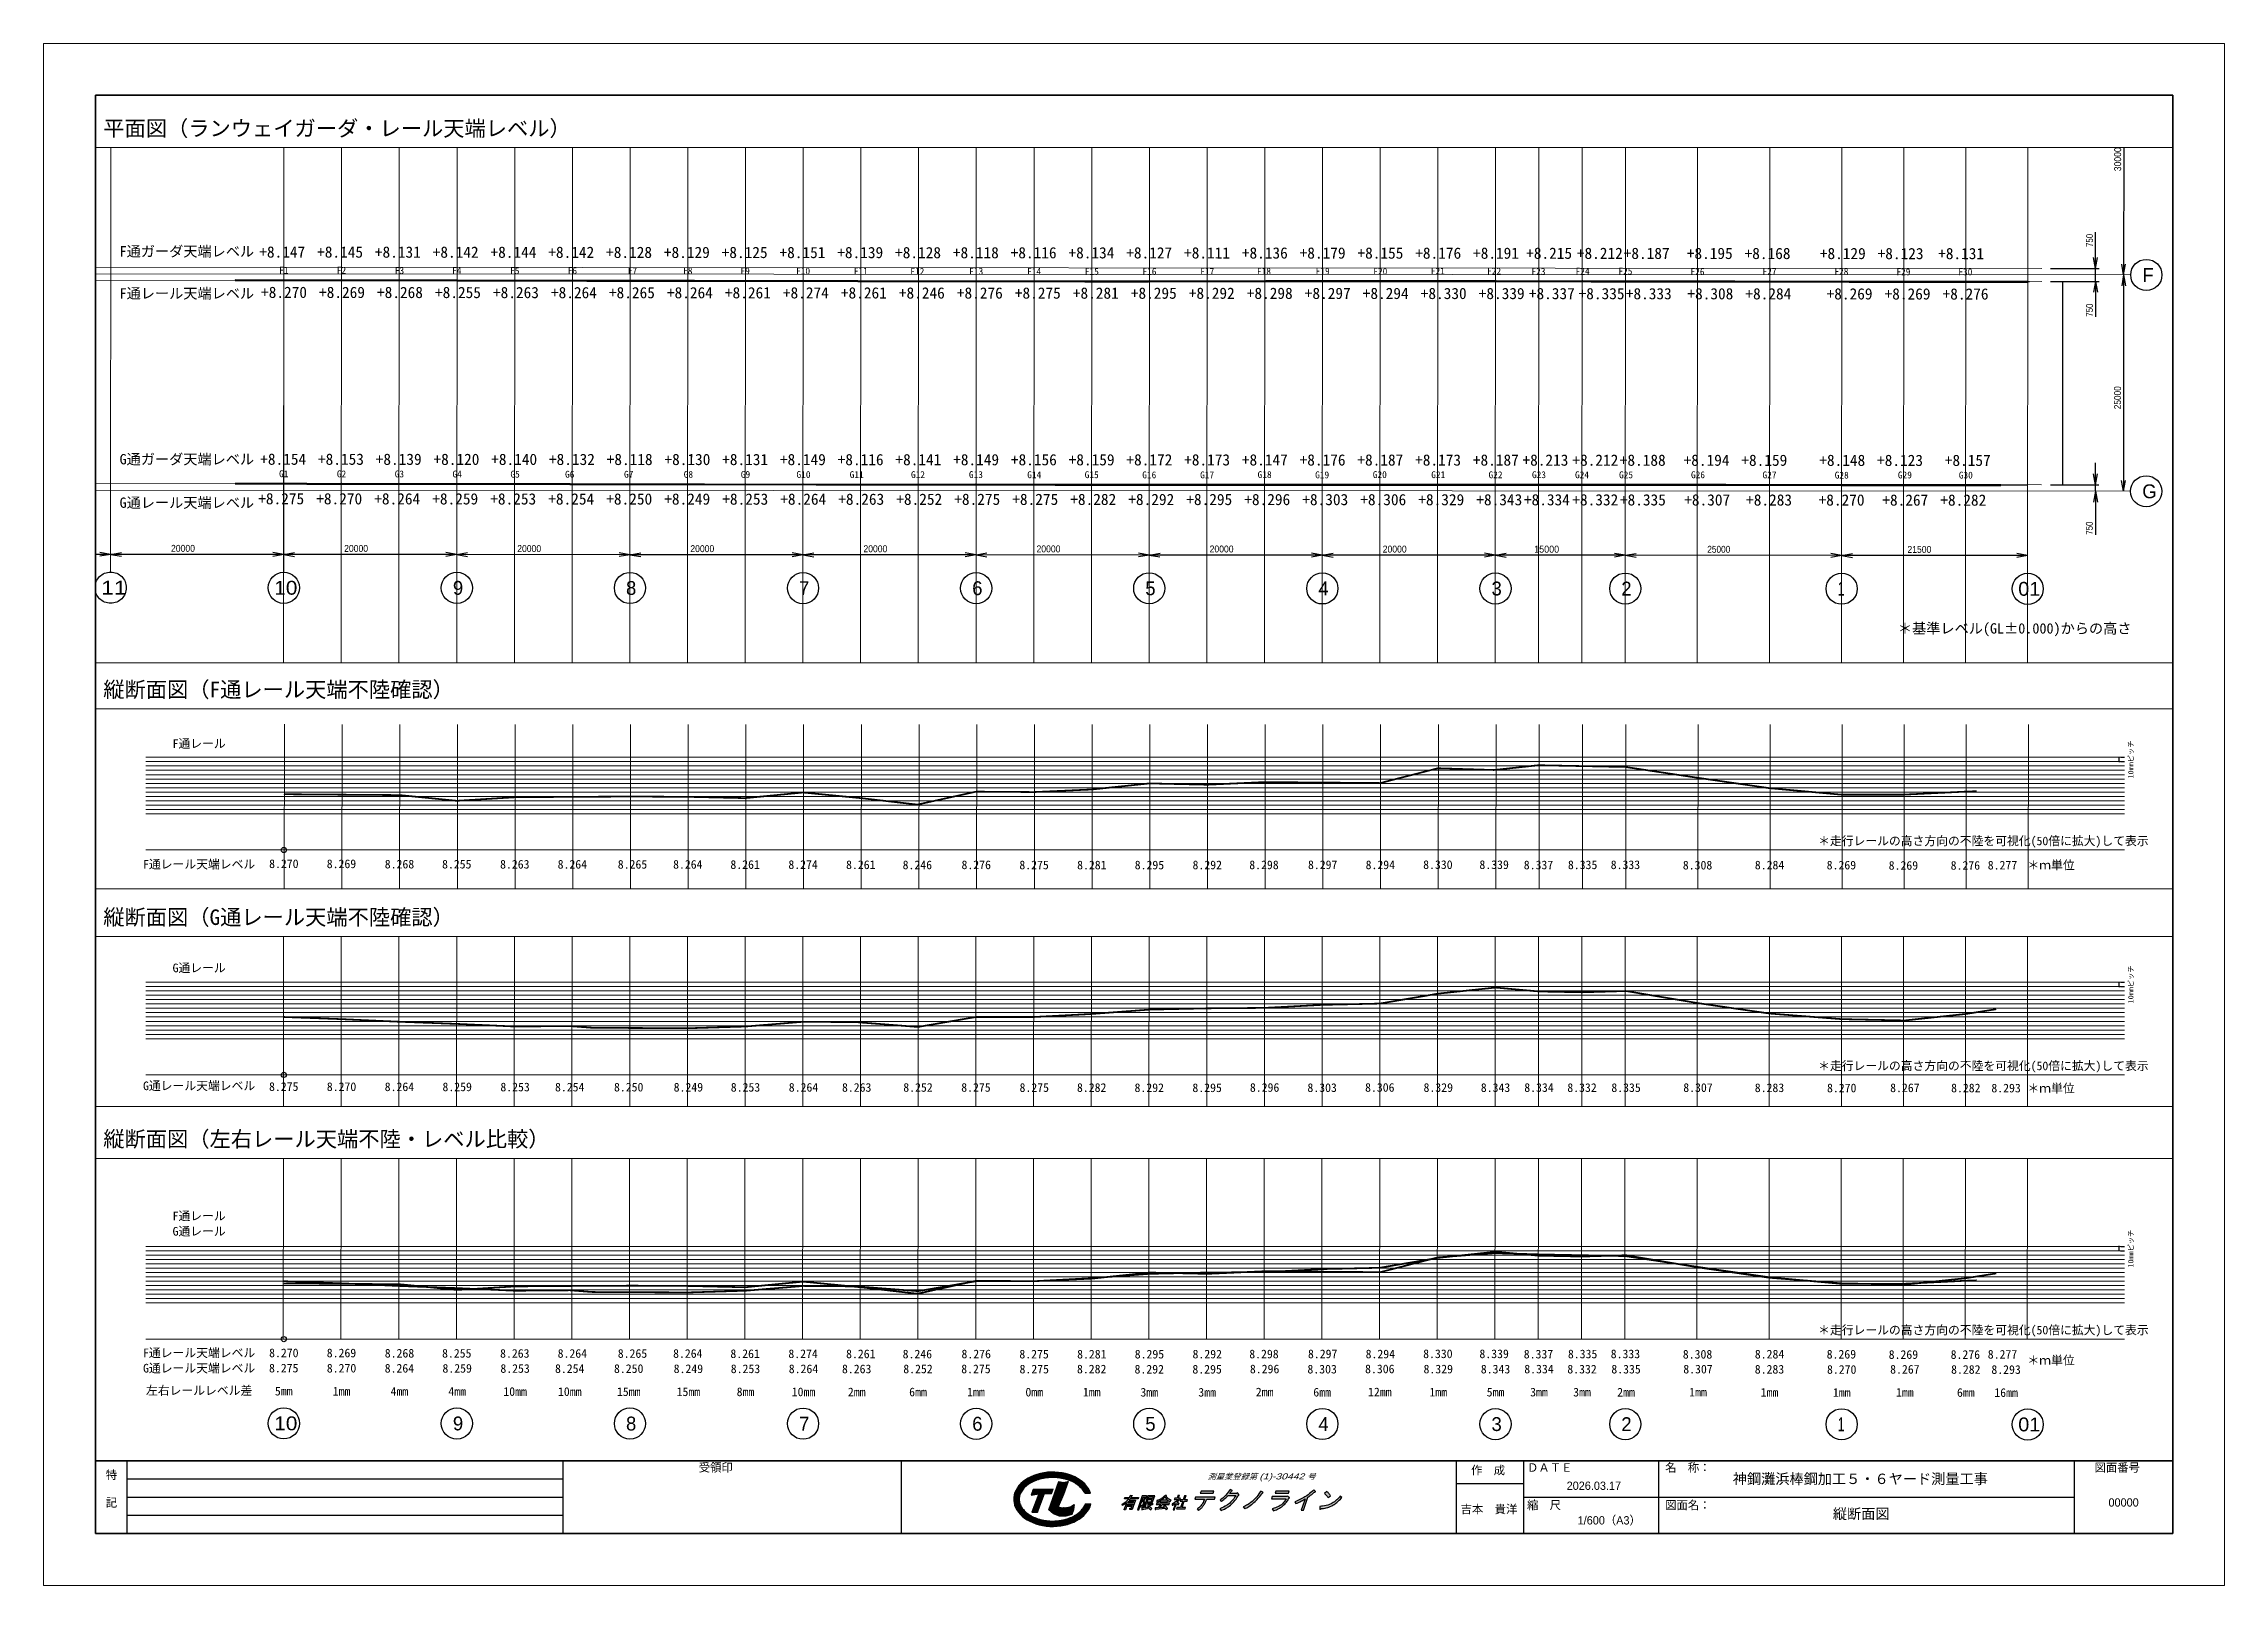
# Paper-space layout '縦断面図' of a CAD drawing. Header units: millimetres. Extents: x 0 to 420, y 0 to 297.
# The model-space entities are those that its viewports show. They can reach past a viewport. Long polylines and large blocks are cut down to what shows.
import ezdxf
from ezdxf.enums import TextEntityAlignment as Align

# ---------------------------------------------------------------- set-up
doc = ezdxf.new("R2010")
doc.units = ezdxf.units.MM
doc.header["$LTSCALE"] = 50
doc.header["$PDMODE"] = 35
doc.header["$PDSIZE"] = -0.15
doc.linetypes.add('CENTER', pattern=[9.525, 6.35, -3.175])
doc.linetypes.add('CENTER2', pattern=[28.575, 19.05, -3.175, 3.175, -3.175])
for name, color, linetype in [('Fレール', 30, 'Continuous'), ('Gレール', 140, 'Continuous'), ('ガーダレベル', 200, 'Continuous'), ('レール芯', 2, 'CENTER'), ('作業レイヤ1', 7, 'Continuous'), ('単点', 3, 'Continuous'), ('実測_右レール', 5, 'Continuous'), ('実測_左レール', 1, 'Continuous'), ('寸法', 7, 'Continuous'), ('文字', 7, 'Continuous'), ('独立標高点', 8, 'Continuous'), ('通り芯', 7, 'Continuous')]:
    doc.layers.add(name, color=color, linetype=linetype)
for name, color, linetype, lineweight in [('TL_図面枠', 8, 'Continuous', 35), ('一点鎖線', 6, 'CENTER', 20), ('注釈', 9, 'Continuous', 25)]:
    doc.layers.add(name, color=color, linetype=linetype, lineweight=lineweight)
doc.layers.add('TL_用紙', color=2, linetype='Continuous', lineweight=13, plot=False)
doc.styles.add('M-pro', font='HGRSMP.TTF')
doc.styles.add('MSゴシック', font='')
doc.styles.get("Standard").update_dxf_attribs({"font": 'MS UI Gothic.ttf'})
doc.styles.add('WAKU-R', font='', dxfattribs={"oblique": 20})
doc.styles.add('ＭＳ ゴシック', font='')
doc.styles.get('MSゴシック').set_extended_font_data('MS Gothic')
doc.styles.get('WAKU-R').set_extended_font_data('MS PGothic')
doc.styles.get('ＭＳ ゴシック').set_extended_font_data('MS Gothic')
doc.dimstyles.new('DIM_1200_MSゴシック', dxfattribs={"dimtxt": 1200, "dimasz": 30, "dimexe": 600, "dimexo": 600, "dimgap": 480, "dimtad": 1, "dimdec": 0, "dimdsep": 46, "dimtxsty": 'MSゴシック', "dimblk": 'DOT', "dimcen": 0, "dimclrd": 256, "dimclre": 256, "dimclrt": 7, "dimaunit": 1, "dimadec": 3, "dimazin": 0, "dimtfac": 1, "dimtdec": 0, "dimtix": 1, "dimtmove": 2, "dimatfit": 3, "dimldrblk": 'ORIGIN2', "dimfxl": 1, "dimtolj": 1, "dimtzin": 0, "dimarcsym": 0})

psp = doc.layouts.new('縦断面図')

# ---------------------------------------------------------------- texts
at = {"layer": '文字', "style": 'MSゴシック'}
for s, p in [('平面図（ランウェイガーダ・レール天端レベル）', (11.49, 279.11)), ('縦断面図（F通レール天端不陸確認）', (11.49, 171.03)), ('縦断面図（G通レール天端不陸確認）', (11.49, 127.19)), ('縦断面図（左右レール天端不陸・レベル比較）', (11.49, 84.47))]:
    psp.add_text(s, height=3, dxfattribs=at).set_placement(p)

msp = doc.modelspace()

# ---------------------------------------------------------------- texts
at = {"layer": 'ガーダレベル', "style": 'MSゴシック'}
for s, rotation, p in [('+8.147', 359.944276, (-182.6, -376000.5)), ('+8.145', 359.944276, (6495.3, -376007)), ('+8.131', 359.944276, (13173.2, -376013.5)), ('+8.142', 359.944276, (19851.1, -376020)), ('+8.144', 359.944276, (26529.1, -376026.5)), ('+8.142', 359.944276, (33207, -376033)), ('+8.128', 359.944276, (39884.9, -376039.5)), ('+8.129', 359.944276, (46562.8, -376046)), ('+8.125', 359.944276, (53240.7, -376052.5)), ('+8.151', 359.944276, (59918.6, -376059)), ('+8.139', 359.944276, (66596.6, -376065.5)), ('+8.128', 359.944276, (73274.5, -376072)), ('+8.118', 359.944276, (79952.4, -376078.5)), ('+8.116', 359.944276, (86630.3, -376085)), ('+8.134', 359.944276, (93308.2, -376091.5)), ('+8.127', 359.944276, (99986.2, -376098)), ('+8.111', 359.944276, (106664.1, -376104.5)), ('+8.136', 359.944276, (113342, -376111)), ('+8.179', 359.944276, (120019.9, -376117.4)), ('+8.155', 359.944276, (126697.8, -376123.9)), ('+8.176', 359.944276, (133375.8, -376130.4)), ('+8.191', 359.944276, (140053.7, -376136.9)), ('+8.215', 359.944276, (146190.6, -376143.4)), ('+8.212', 359.944276, (152048.5, -376149.9)), ('+8.187', 359.944276, (157461.1, -376156.4)), ('+8.195', 359.944276, (164751, -376162.9)), ('+8.168', 359.944276, (171428.9, -376169.4)), ('+8.129', 359.944276, (180121.2, -376175.9)), ('+8.123', 359.944276, (186799.1, -376182.4)), ('+8.131', 359.944276, (193792.7, -376182.4)), ('+8.154', 359.958994, (-75.5, -399941.6, 8154)), ('+8.153', 359.958994, (6596.2, -399946.4, 8154)), ('+8.139', 359.958994, (13268, -399951.2, 8154)), ('+8.120', 359.958994, (19939.8, -399955.9, 8154)), ('+8.140', 359.958994, (26611.5, -399960.7, 8154)), ('+8.132', 359.958994, (33283.3, -399965.5, 8154)), ('+8.118', 359.958994, (39955.1, -399970.3, 8154)), ('+8.130', 359.958994, (46626.8, -399975, 8154)), ('+8.131', 359.958994, (53298.6, -399979.8, 8154)), ('+8.149', 359.958994, (59970.4, -399984.6, 8154)), ('+8.116', 359.958994, (66642.1, -399989.4, 8154)), ('+8.141', 359.958994, (73313.9, -399994.1, 8154)), ('+8.149', 359.958994, (79985.7, -399998.9, 8154)), ('+8.156', 359.958994, (86657.4, -400003.7, 8154)), ('+8.159', 359.958994, (93329.2, -400008.5, 8154)), ('+8.172', 359.958994, (100001, -400013.2, 8154)), ('+8.173', 359.958994, (106672.7, -400018, 8154)), ('+8.147', 359.958994, (113344.5, -400022.8, 8154)), ('+8.176', 359.958994, (120016.2, -400027.6, 8154)), ('+8.187', 359.958994, (126688, -400032.3, 8154)), ('+8.173', 359.958994, (133359.8, -400037.1, 8154)), ('+8.187', 359.958994, (140031.5, -400041.9, 8154)), ('+8.213', 359.958994, (145764.9, -400046.6, 8154)), ('+8.212', 359.958994, (151532.6, -400051.4, 8154)), ('+8.188', 359.958994, (157005.4, -400056.2, 8154)), ('+8.194', 359.958994, (164381.2, -400061, 8154)), ('+8.159', 359.958994, (171053, -400065.7, 8154)), ('+8.148', 359.958994, (180062.1, -400070.5, 8154)), ('+8.123', 359.958994, (186733.9, -400075.3, 8154)), ('+8.157', 359.958994, (194558.7, -400075.3, 8154))]:
    msp.add_text(s, height=1300, rotation=rotation, dxfattribs=at).set_placement(p, align=Align.MIDDLE_CENTER)
at = {"layer": '作業レイヤ1', "color": 7, "linetype": 'Continuous', "lineweight": 13, "style": 'ＭＳ ゴシック'}
for s, p in [('F1', (-2, -378738.1)), ('F2', (6658, -378748.1)), ('F3', (13361, -378780.1)), ('F4', (19979, -378789.1)), ('F5', (26684, -378799.1)), ('F6', (33335, -378802.1)), ('F7', (40284, -378809.1)), ('F8', (46672, -378810.1)), ('F9', (53296, -378833.1)), ('F10', (59995, -378837.1)), ('F11', (66659, -378852.1)), ('F12', (73195, -378872.1)), ('F13', (79997, -378863.1)), ('F14', (86682, -378881.1)), ('F15', (93357, -378886.1)), ('F16', (100012, -378884.1)), ('F17', (106692, -378877.1)), ('F18', (113245, -378867.1)), ('F19', (120027, -378854.1)), ('F20', (126687, -378866.1)), ('F21', (133338, -378842.1)), ('F22', (139838, -378846.1)), ('F23', (144962, -378879.1)), ('F24', (150062, -378863.1)), ('F25', (155007, -378855.1)), ('F26', (163340, -378899.1)), ('F27', (171660, -378887.1)), ('F28', (179959, -378893.1)), ('F29', (187124, -378930.1)), ('F30', (194283, -378929.1)), ('G1', (-14, -402263.1)), ('G2', (6666, -402274.1)), ('G3', (13352, -402285.1)), ('G4', (20028, -402294.1)), ('G5', (26719, -402311.1)), ('G6', (33029, -402320.1)), ('G7', (39842.5, -402325.1)), ('G8', (46739, -402336.1)), ('G9', (53339, -402344.1)), ('G10', (60041, -402350.1)), ('G11', (66185, -402360.1)), ('G12', (73269, -402359.1)), ('G13', (79965, -402359.1)), ('G14', (86704, -402378.1)), ('G15', (93337, -402374.1)), ('G16', (99990, -402391.1)), ('G17', (106678, -402396.1)), ('G18', (113319, -402364.1)), ('G19', (119966, -402386.1)), ('G20', (126627, -402360.1)), ('G21', (133382, -402373.1)), ('G22', (140000, -402381.1)), ('G23', (145019, -402373.1)), ('G24', (149991, -402383.1)), ('G25', (155079, -402386.1)), ('G26', (163391, -402379.1)), ('G27', (171654, -402400.1)), ('G28', (179997, -402422.1)), ('G29', (187294, -402403.1)), ('G30', (194336, -402421.1))]:
    msp.add_text(s, height=793.65, dxfattribs=at).set_placement(p, align=Align.BOTTOM_CENTER)
at = {"layer": '実測_右レール', "style": 'ＭＳ ゴシック'}
for s, p in [('G通レール', (-9788.6, -430129.7)), ('G通レール天端レベル', (-9788.6, -443752.3)), ('8.275', (-14, -443840.8)), ('8.270', (6666, -443851.8)), ('8.264', (13352, -443862.8)), ('8.259', (20028, -443871.8)), ('8.253', (26719, -443888.8)), ('8.254', (33029, -443897.8)), ('8.250', (39842.5, -443902.8)), ('8.249', (46739, -443913.8)), ('8.253', (53339, -443921.8)), ('8.264', (60041, -443927.8)), ('8.263', (66185, -443937.8)), ('8.252', (73269, -443936.8)), ('8.275', (79965, -443936.8)), ('8.275', (86704, -443955.8)), ('8.282', (93337, -443951.8)), ('8.292', (99990, -443968.8)), ('8.295', (106678, -443973.8)), ('8.296', (113319, -443941.8)), ('8.303', (119966, -443963.8)), ('8.306', (126627, -443937.8)), ('8.329', (133382, -443950.8)), ('8.343', (140000, -443958.8)), ('8.334', (145019, -443950.8)), ('8.332', (149991, -443960.8)), ('8.335', (155079, -443963.8)), ('8.307', (163391, -443956.8)), ('8.283', (171654, -443977.8)), ('8.270', (179997, -443999.8)), ('8.267', (187294, -443980.8)), ('8.282', (194336, -443998.8)), ('8.293', (198989.6, -444009.8)), ('G通レール', (-9788.6, -469554.8)), ('G通レール天端レベル', (-9788.6, -485375.5)), ('8.275', (-14, -485361.4)), ('8.270', (6666, -485372.4)), ('8.264', (13352, -485383.4)), ('8.259', (20028, -485392.4)), ('8.253', (26719, -485409.4)), ('8.254', (33029, -485418.4)), ('8.250', (39842.5, -485423.4)), ('8.249', (46739, -485434.4)), ('8.253', (53339, -485442.4)), ('8.264', (60041, -485448.4)), ('8.263', (66185, -485458.4)), ('8.252', (73269, -485457.4)), ('8.275', (79965, -485457.4)), ('8.275', (86704, -485476.4)), ('8.282', (93337, -485472.4)), ('8.292', (99990, -485489.4)), ('8.295', (106678, -485494.4)), ('8.296', (113319, -485462.4)), ('8.303', (119966, -485484.4)), ('8.306', (126627, -485458.4)), ('8.329', (133382, -485471.4)), ('8.343', (140000, -485479.4)), ('8.334', (145019, -485471.4)), ('8.332', (149991, -485481.4)), ('8.335', (155079, -485484.4)), ('8.307', (163391, -485477.4)), ('8.283', (171654, -485498.4)), ('8.270', (179997, -485520.4)), ('8.267', (187294, -485501.4)), ('8.282', (194336, -485519.4)), ('8.293', (198989.6, -485530.4))]:
    msp.add_text(s, height=1000, dxfattribs=at).set_placement(p, align=Align.TOP_CENTER)
at = {"layer": '実測_右レール', "color": 7, "style": 'ＭＳ ゴシック'}
msp.add_text('左右レールレベル差', height=1000, dxfattribs=at).set_placement((-9788.6, -487956.1), align=Align.TOP_CENTER)
at = {"layer": '実測_左レール', "style": 'ＭＳ ゴシック'}
for s, p in [('F通レール', (-9788.6, -285169.5)), ('F通レール天端レベル', (-9788.6, -299111)), ('8.270', (-2, -299051.7)), ('8.269', (6658, -299061.7)), ('8.268', (13361, -299093.7)), ('8.255', (19979, -299102.7)), ('8.263', (26684, -299112.7)), ('8.264', (33335, -299115.7)), ('8.265', (40284, -299122.7)), ('8.264', (46672, -299123.7)), ('8.261', (53296, -299146.7)), ('8.274', (59995, -299150.7)), ('8.261', (66659, -299165.7)), ('8.246', (73195, -299185.7)), ('8.276', (79997, -299176.7)), ('8.275', (86682, -299194.7)), ('8.281', (93357, -299199.7)), ('8.295', (100012, -299197.7)), ('8.292', (106692, -299190.7)), ('8.298', (113245, -299180.7)), ('8.297', (120027, -299167.7)), ('8.294', (126687, -299179.7)), ('8.330', (133338, -299155.7)), ('8.339', (139838, -299159.7)), ('8.337', (144962, -299192.7)), ('8.335', (150062, -299176.7)), ('8.333', (155007, -299168.7)), ('8.308', (163340, -299212.7)), ('8.284', (171660, -299200.7)), ('8.269', (179959, -299206.7)), ('8.269', (187124, -299243.7)), ('8.276', (194283, -299242.7)), ('8.277', (198572.4, -299217.7)), ('F通レール', (-9788.6, -467783.1)), ('F通レール天端レベル', (-9788.6, -483603.8)), ('8.270', (-2, -483603.8)), ('8.269', (6658, -483613.8)), ('8.268', (13361, -483645.8)), ('8.255', (19979, -483654.8)), ('8.263', (26684, -483664.8)), ('8.264', (33335, -483667.8)), ('8.265', (40284, -483674.8)), ('8.264', (46672, -483675.8)), ('8.261', (53296, -483698.8)), ('8.274', (59995, -483702.8)), ('8.261', (66659, -483717.8)), ('8.246', (73195, -483737.8)), ('8.276', (79997, -483728.8)), ('8.275', (86682, -483746.8)), ('8.281', (93357, -483751.8)), ('8.295', (100012, -483749.8)), ('8.292', (106692, -483742.8)), ('8.298', (113245, -483732.8)), ('8.297', (120027, -483719.8)), ('8.294', (126687, -483731.8)), ('8.330', (133338, -483707.8)), ('8.339', (139838, -483711.8)), ('8.337', (144962, -483744.8)), ('8.335', (150062, -483728.8)), ('8.333', (155007, -483720.8)), ('8.308', (163340, -483764.8)), ('8.284', (171660, -483752.8)), ('8.269', (179959, -483758.8)), ('8.269', (187124, -483795.8)), ('8.276', (194283, -483794.8)), ('8.277', (198572.4, -483769.8))]:
    msp.add_text(s, height=1000, dxfattribs=at).set_placement(p, align=Align.TOP_CENTER)
at = {"layer": '寸法'}
for s, rotation, width, p in [('30000', 89.964359, 0.929941, (212280.6, -366673.1)), ('750', 89.964359, 0.84969, (209027.3, -375423.7)), ('750', 89.964359, 0.84969, (209023.4, -383480.6)), ('25000', 89.964359, 0.893233, (212263.5, -394173.1)), ('750', 89.964359, 0.84969, (209007.8, -408670.9)), ('20000', 359.964356, 0.929941, (-13037.1, -410646.8)), ('20000', 359.964356, 0.929941, (6962.9, -410659.2)), ('20000', 359.964356, 0.929941, (26962.9, -410671.6)), ('20000', 359.964356, 0.929941, (46962.9, -410684.1)), ('20000', 359.964356, 0.929941, (66962.9, -410696.5)), ('20000', 359.964356, 0.929941, (86962.9, -410709)), ('20000', 359.964356, 0.929941, (106962.9, -410721.4)), ('20000', 359.964356, 0.929941, (126962.9, -410733.8)), ('15000', 359.964356, 0.969796, (144462.9, -410744.7)), ('25000', 359.964356, 0.893233, (164462.9, -410757.2)), ('21500', 359.964356, 0.929941, (187588.6, -410771.6))]:
    msp.add_text(s, height=800, rotation=rotation, dxfattribs=dict(at, width=width)).set_placement(p)
at = {"layer": '文字', "style": 'ＭＳ ゴシック'}
for s, height, p in [('＊走行レールの高さ方向の不陸を可視化(50倍に拡大)して表示', 1000, (196363.8, -296418.7)), ('＊ｍ単位', 1000, (204183.8, -299212.9)), ('F通ガーダ天端レベル', 1200, (-11207.8, -375330.2)), ('G通ガーダ天端レベル', 1200, (-11207.8, -399345)), ('＊基準レベル(GL±0.000)からの高さ', 1200, (199983.3, -418895.9)), ('＊走行レールの高さ方向の不陸を可視化(50倍に拡大)して表示', 1000, (196363.8, -441447.1)), ('＊ｍ単位', 1000, (204183.8, -444041.9)), ('＊走行レールの高さ方向の不陸を可視化(50倍に拡大)して表示', 1000, (196363.8, -480970.8)), ('＊ｍ単位', 1000, (204183.8, -484475.2))]:
    msp.add_text(s, height=height, dxfattribs=at).set_placement(p, align=Align.TOP_CENTER)
at = {"layer": '文字', "color": 1, "style": 'ＭＳ ゴシック'}
msp.add_text('F通レール天端レベル', height=1200, dxfattribs=at).set_placement((-11207.8, -380187.1), align=Align.TOP_CENTER)
at = {"layer": '文字', "color": 5, "style": 'ＭＳ ゴシック'}
msp.add_text('G通レール天端レベル', height=1200, dxfattribs=at).set_placement((-11207.8, -404369.9), align=Align.TOP_CENTER)
at = {"layer": '注釈', "color": 7}
for s, p in [('F', (214735.7, -379457.5)), ('G', (214720.2, -404457.4)), ('9', (19532, -415615.5)), ('8', (39532, -415627.9)), ('7', (59532, -415640.4)), ('6', (79532, -415652.8)), ('5', (99532, -415665.2)), ('4', (119531.9, -415677.7)), ('3', (139531.9, -415690.1)), ('2', (154531.9, -415699.5)), ('9', (19532, -493060.1)), ('8', (39532, -493072.6)), ('7', (59532, -493085)), ('6', (79532, -493097.4)), ('5', (99532, -493109.9)), ('4', (119531.9, -493122.3)), ('3', (139531.9, -493134.8)), ('2', (154531.9, -493144.1))]:
    msp.add_text(s, height=1600, rotation=359.964356, dxfattribs=at).set_placement(p)
for s, width, p in [('11', 1.234286, (-21108, -415590.2)), ('10', 1.122078, (-1108, -415602.6)), ('1', 0.666667, (179531.9, -415715)), ('01', 1.073292, (200391.9, -415728)), ('10', 1.122078, (-1108, -493047.3)), ('1', 0.666667, (179531.9, -493159.7)), ('01', 1.073292, (200391.9, -493172.6))]:
    msp.add_text(s, height=1600, rotation=359.964356, dxfattribs=dict(at, width=width)).set_placement(p)
at = {"layer": '独立標高点', "color": 1, "linetype": 'Continuous', "lineweight": 13, "style": 'ＭＳ ゴシック'}
for s, p in [('+8.270', (19.4, -380010)), ('+8.269', (6718.9, -380016.6)), ('+8.268', (13418.4, -380023.2)), ('+8.255', (20117.9, -380029.8)), ('+8.263', (26817.4, -380036.4)), ('+8.264', (33516.9, -380043)), ('+8.265', (40216.3, -380049.6)), ('+8.264', (46915.8, -380056.1)), ('+8.261', (53615.3, -380062.7)), ('+8.274', (60314.8, -380069.3)), ('+8.261', (67014.3, -380075.9)), ('+8.246', (73713.7, -380082.5)), ('+8.276', (80413.2, -380089.1)), ('+8.275', (87112.7, -380095.7)), ('+8.281', (93812.2, -380102.3)), ('+8.295', (100511.7, -380108.8)), ('+8.292', (107211.2, -380115.4)), ('+8.298', (113910.6, -380122)), ('+8.297', (120610.1, -380128.6)), ('+8.294', (127309.6, -380135.2)), ('+8.330', (134009.1, -380141.8)), ('+8.339', (140708.6, -380148.4)), ('+8.337', (146501.8, -380154.9)), ('+8.335', (152252.6, -380161.5)), ('+8.333', (157705.5, -380168.1)), ('+8.308', (164820.9, -380174.7)), ('+8.284', (171520.4, -380181.3)), ('+8.269', (180905.5, -380187.9)), ('+8.269', (187605, -380194.5)), ('+8.276', (194304.4, -380201))]:
    msp.add_text(s, height=1300, rotation=359.943673, dxfattribs=at).set_placement(p, align=Align.TOP_CENTER)
at = {"layer": '独立標高点', "color": 5, "linetype": 'Continuous', "lineweight": 13, "style": 'ＭＳ ゴシック'}
for s, p in [('+8.275', (-304, -403860.1)), ('+8.270', (6397.7, -403865.6)), ('+8.264', (13099.4, -403871)), ('+8.259', (19801.1, -403876.5)), ('+8.253', (26502.8, -403881.9)), ('+8.254', (33204.6, -403887.4)), ('+8.250', (39906.3, -403892.8)), ('+8.249', (46608, -403898.2)), ('+8.253', (53309.7, -403903.7)), ('+8.264', (60011.5, -403909.1)), ('+8.263', (66713.2, -403914.6)), ('+8.252', (73414.9, -403920)), ('+8.275', (80116.6, -403925.5)), ('+8.275', (86818.4, -403930.9)), ('+8.282', (93520.1, -403936.4)), ('+8.292', (100221.8, -403941.8)), ('+8.295', (106923.5, -403947.3)), ('+8.296', (113625.3, -403952.7)), ('+8.303', (120327, -403958.2)), ('+8.306', (127028.7, -403963.6)), ('+8.329', (133730.4, -403969.1)), ('+8.343', (140432.2, -403974.5)), ('+8.334', (145934.7, -403980)), ('+8.332', (151524.1, -403985.4)), ('+8.335', (157026.9, -403990.9)), ('+8.307', (164456.6, -403996.3)), ('+8.283', (171603.4, -404001.8)), ('+8.270', (179981.3, -404007.2)), ('+8.267', (187344.2, -404012.7)), ('+8.282', (194046, -404018.1))]:
    msp.add_text(s, height=1300, rotation=359.95342, dxfattribs=at).set_placement(p, align=Align.TOP_CENTER)
at = {"layer": '独立標高点', "color": 7, "style": 'ＭＳ ゴシック'}
for s, p in [('5mm', (-14, -488024.1)), ('1mm', (6666, -488035.1)), ('4mm', (13352, -488046.1)), ('4mm', (20028, -488055.1)), ('10mm', (26719, -488072.1)), ('10mm', (33029, -488081.1)), ('15mm', (39842.5, -488086.1)), ('15mm', (46739, -488097.1)), ('8mm', (53339, -488105.1)), ('10mm', (60041, -488111.1)), ('2mm', (66185, -488121.1)), ('6mm', (73269, -488120.1)), ('1mm', (79965, -488120.1)), ('0mm', (86704, -488139.1)), ('1mm', (93337, -488135.1)), ('3mm', (99990, -488152.1)), ('3mm', (106678, -488157.1)), ('2mm', (113319, -488125.1)), ('6mm', (119966, -488147.1)), ('12mm', (126627, -488121.1)), ('1mm', (133382, -488134.1)), ('5mm', (140000, -488142.1)), ('3mm', (145019, -488134.1)), ('3mm', (149991, -488144.1)), ('2mm', (155079, -488147.1)), ('1mm', (163391, -488140.1)), ('1mm', (171654, -488161.1)), ('1mm', (179997, -488183.1)), ('1mm', (187294, -488164.1)), ('6mm', (194336, -488182.1)), ('16mm', (198989.6, -488193.1))]:
    msp.add_text(s, height=1000, dxfattribs=at).set_placement(p, align=Align.TOP_CENTER)

# ---------------------------------------------------------------- blocks, each defined once
blk = doc.blocks.new('Technoline')
h = blk.add_hatch()
h.set_pattern_fill('ANSI31', color=256, scale=100, style=0)
h.set_pattern_definition([(45, (124040.326, 314778.078), (-8.83883476, 8.83883476), [])])
edge = h.paths.add_edge_path()
edge.add_ellipse((416, -206), major_axis=(-832, 0), ratio=0.699182, start_angle=193.0453, end_angle=530.3178)
edge.add_line((1236, -304), (1116, -304))
edge.add_spline(control_points=[(1116, -304), (1113, -315), (1108, -326), (1096, -351), (1089, -365), (1072, -392), (1062, -406), (1040, -433), (1028, -446), (1002, -472), (988, -485), (958, -509), (942, -521), (907, -544), (889, -554), (852, -575), (832, -584), (791, -602), (769, -611), (726, -626), (703, -633), (657, -645), (633, -650), (585, -659), (561, -663), (512, -668), (487, -670), (437, -672), (412, -673), (363, -671), (338, -670), (288, -665), (264, -662), (216, -653), (192, -649), (145, -637), (123, -631), (78, -616), (57, -608), (15, -591), (-5, -581), (-44, -562), (-62, -551), (-98, -529), (-114, -517), (-145, -493), (-160, -481), (-187, -455), (-199, -442), (-222, -415), (-232, -402), (-250, -374), (-258, -361), (-272, -333), (-278, -319), (-289, -289), (-293, -272), (-299, -239), (-300, -222), (-300, -206)], knot_values=[6.283185, 6.283185, 6.283185, 6.283185, 6.363856, 6.363856, 6.463422, 6.463422, 6.562988, 6.562988, 6.662554, 6.662554, 6.76212, 6.76212, 6.861686, 6.861686, 6.961251, 6.961251, 7.060817, 7.060817, 7.160383, 7.160383, 7.259949, 7.259949, 7.359515, 7.359515, 7.459081, 7.459081, 7.558647, 7.558647, 7.658213, 7.658213, 7.757779, 7.757779, 7.857345, 7.857345, 7.956911, 7.956911, 8.056476, 8.056476, 8.156042, 8.156042, 8.255608, 8.255608, 8.355174, 8.355174, 8.45474, 8.45474, 8.554306, 8.554306, 8.653872, 8.653872, 8.753438, 8.753438, 8.853004, 8.853004, 8.95257, 8.95257, 9.071575, 9.071575, 9.19058, 9.19058, 9.19058, 9.19058], degree=3, periodic=0)
edge.add_spline(control_points=[(-300, -206), (-300, -196), (-300, -186), (-297, -162), (-295, -149), (-288, -121), (-284, -107), (-273, -79), (-266, -65), (-251, -38), (-242, -24), (-222, 3), (-211, 17), (-187, 43), (-174, 56), (-146, 81), (-130, 93), (-98, 117), (-81, 128), (-44, 149), (-25, 160), (14, 179), (35, 188), (78, 204), (100, 212), (145, 225), (168, 231), (215, 242), (239, 246), (288, 253), (312, 256), (362, 259), (387, 260), (437, 261), (462, 260), (511, 257), (536, 254), (585, 247), (609, 243), (656, 233), (680, 227), (725, 214), (747, 207), (790, 191), (811, 182), (851, 163), (870, 153), (907, 132), (924, 121), (957, 98), (973, 85), (1002, 60), (1015, 48), (1040, 21), (1051, 8), (1071, -19), (1080, -33), (1094, -56), (1098, -65), (1103, -75)], knot_values=[3.455845, 3.455845, 3.455845, 3.455845, 3.527065, 3.527065, 3.626631, 3.626631, 3.726197, 3.726197, 3.825763, 3.825763, 3.925329, 3.925329, 4.024895, 4.024895, 4.12446, 4.12446, 4.224026, 4.224026, 4.323592, 4.323592, 4.423158, 4.423158, 4.522724, 4.522724, 4.62229, 4.62229, 4.721856, 4.721856, 4.821422, 4.821422, 4.920988, 4.920988, 5.020554, 5.020554, 5.12012, 5.12012, 5.219685, 5.219685, 5.319251, 5.319251, 5.418817, 5.418817, 5.518383, 5.518383, 5.617949, 5.617949, 5.717515, 5.717515, 5.817081, 5.817081, 5.916647, 5.916647, 6.016213, 6.016213, 6.115779, 6.115779, 6.215344, 6.215344, 6.283185, 6.283185, 6.283185, 6.283185], degree=3, periodic=0)
edge.add_line((1103, -75), (1226, -75))
h.paths.add_polyline_path([(745, 171), (647, 155), (548, 171), (334, -434), (433, -516), (564, -565), (696, -565), (827, -533), (861, -433), (876, -320), (795, -369), (713, -385), (613, -386), (531, -369), (647, -104)], flags=17)
h = blk.add_hatch()
h.set_pattern_fill('ANSI31', color=256, scale=100, style=0)
h.set_pattern_definition([(45, (123664.471, 314201.075), (-8.83883476, 8.83883476), [])])
h.paths.add_polyline_path([(0, 0), (-46, -116), (120, -91), (-30, -485), (94, -483), (244, -84), (392, -80), (424, 7)])
h = blk.add_hatch(color=256)
h.paths.add_polyline_path([(6569, -139), (6552, -160), (6539, -175), (6520, -195), (6507, -208), (6493, -221), (6477, -235), (6445, -260), (6419, -277), (6399, -289), (6375, -302), (6338, -319), (6302, -332), (6271, -341), (6232, -349), (6193, -355), (6167, -357), (6135, -359), (6133, -412), (6134, -415), (6134, -418), (6135, -420), (6136, -421), (6137, -422), (6138, -422), (6138, -422), (6139, -422), (6140, -422), (6141, -422), (6142, -421), (6144, -420), (6145, -420), (6145, -419), (6148, -417), (6151, -414), (6155, -408), (6160, -408), (6171, -407), (6186, -406), (6201, -404), (6214, -402), (6245, -397), (6266, -392), (6303, -382), (6328, -373), (6357, -362), (6393, -345), (6414, -333), (6439, -318), (6461, -302), (6474, -293), (6496, -275), (6529, -248), (6548, -228), (6574, -202), (6601, -170)])
h.paths.add_polyline_path([(6285, -43), (6236, -86), (6255, -103), (6267, -116), (6278, -127), (6287, -138), (6298, -152), (6304, -160), (6312, -170), (6364, -131), (6356, -121), (6341, -101), (6330, -87), (6320, -76), (6308, -63), (6296, -52)])
h.paths.add_polyline_path([(6008, -4), (5976, -35), (5943, -63), (5913, -86), (5882, -109), (5852, -130), (5815, -154), (5788, -170), (5746, -193), (5707, -212), (5665, -231), (5633, -244), (5596, -258), (5617, -299), (5647, -287), (5675, -275), (5707, -259), (5742, -242), (5761, -232), (5785, -219), (5819, -199), (5810, -225), (5799, -259), (5737, -439), (5784, -439), (5879, -160), (5889, -153), (5902, -144), (5936, -121), (5960, -101), (5984, -82), (6015, -55), (6019, -54), (6024, -53), (6029, -52), (6032, -50), (6035, -49), (6037, -47), (6038, -46), (6038, -45), (6039, -45), (6039, -44), (6039, -43), (6039, -42), (6039, -41), (6038, -40), (6038, -39), (6037, -38)])
h.paths.add_polyline_path([(5116, -149), (5101, -194), (5413, -195), (5402, -215), (5390, -235), (5375, -257), (5358, -278), (5331, -305), (5310, -322), (5288, -338), (5261, -355), (5246, -363), (5215, -378), (5183, -390), (5157, -399), (5116, -410), (5139, -451), (5159, -445), (5174, -440), (5204, -429), (5225, -421), (5245, -411), (5267, -400), (5292, -385), (5319, -367), (5340, -350), (5364, -328), (5381, -312), (5398, -293), (5417, -269), (5431, -250), (5445, -229), (5457, -208), (5465, -193), (5469, -184), (5472, -183), (5476, -181), (5479, -179), (5481, -177), (5482, -176), (5482, -174), (5482, -173), (5482, -172), (5482, -171), (5482, -169), (5481, -167), (5480, -166), (5451, -143), (5430, -149)])
h.paths.add_polyline_path([(5193, -33), (5178, -78), (5461, -78), (5476, -33)])
h.paths.add_polyline_path([(4868, -31), (4860, -44), (4831, -88), (4807, -122), (4782, -155), (4744, -197), (4717, -224), (4684, -254), (4659, -273), (4639, -288), (4620, -301), (4586, -322), (4564, -335), (4545, -345), (4526, -355), (4514, -360), (4495, -369), (4531, -408), (4546, -400), (4570, -386), (4611, -362), (4643, -340), (4671, -320), (4684, -310), (4700, -297), (4723, -278), (4749, -255), (4758, -246), (4779, -226), (4793, -210), (4810, -191), (4849, -145), (4870, -118), (4889, -92), (4903, -72), (4906, -70), (4910, -69), (4913, -67), (4915, -66), (4916, -65), (4917, -64), (4918, -63), (4919, -62), (4919, -61), (4919, -61), (4919, -60), (4919, -60), (4919, -59), (4918, -58), (4917, -57), (4916, -56), (4915, -55)])
h.paths.add_polyline_path([(4212, 2), (4194, -28), (4152, -84), (4118, -123), (4081, -158), (4056, -179), (4020, -207), (3998, -223), (4029, -250), (4059, -228), (4081, -211), (4102, -192), (4119, -176), (4143, -154), (4159, -137), (4171, -125), (4335, -124), (4316, -157), (4291, -195), (4253, -241), (4232, -263), (4198, -294), (4161, -323), (4110, -356), (4072, -376), (4038, -392), (3996, -408), (4020, -447), (4038, -440), (4070, -426), (4091, -416), (4125, -398), (4143, -387), (4159, -377), (4171, -369), (4194, -353), (4225, -329), (4257, -300), (4293, -264), (4316, -235), (4341, -201), (4359, -173), (4377, -141), (4385, -127), (4389, -126), (4392, -124), (4395, -123), (4397, -121), (4399, -120), (4400, -118), (4400, -117), (4401, -115), (4401, -114), (4401, -112), (4400, -110), (4399, -108), (4398, -106), (4373, -70), (4351, -80), (4204, -80), (4212, -71), (4221, -59), (4231, -47), (4237, -37), (4241, -32), (4245, -26), (4247, -26), (4248, -25), (4250, -25), (4251, -24), (4252, -23), (4254, -22), (4254, -22), (4255, -21), (4256, -21), (4256, -20), (4256, -20), (4257, -19), (4257, -19), (4257, -18), (4257, -18), (4256, -17), (4256, -16), (4255, -16), (4254, -15), (4253, -14), (4253, -14)])
h.paths.add_polyline_path([(3475, -158), (3459, -203), (3665, -203), (3647, -254), (3641, -265), (3635, -277), (3624, -296), (3614, -312), (3603, -327), (3589, -345), (3565, -368), (3544, -386), (3525, -401), (3507, -412), (3538, -443), (3549, -435), (3563, -425), (3577, -413), (3593, -399), (3605, -387), (3616, -375), (3624, -367), (3632, -357), (3646, -339), (3654, -328), (3664, -312), (3674, -295), (3680, -283), (3688, -267), (3696, -249), (3701, -235), (3706, -220), (3712, -203), (3880, -203), (3895, -158)])
h.paths.add_polyline_path([(3591, -33), (3576, -78), (3849, -78), (3864, -33)])
h = blk.add_hatch(color=256)
h.paths.add_polyline_path([(3239, -133), (3212, -215), (3154, -215), (3144, -244), (3202, -244), (3154, -385), (3074, -384), (3065, -414), (3249, -414), (3259, -385), (3185, -385), (3233, -244), (3294, -244), (3305, -215), (3243, -215), (3254, -183), (3267, -143), (3267, -143), (3269, -142), (3271, -141), (3272, -140), (3273, -140), (3273, -139), (3274, -138), (3274, -137), (3275, -137), (3275, -136), (3275, -136), (3275, -136), (3275, -135), (3274, -135), (3274, -135), (3273, -134), (3273, -134), (3272, -133), (3271, -133), (3270, -133), (3269, -133)])
h.paths.add_polyline_path([(3079, -182), (3029, -182), (3020, -208), (3109, -208), (3097, -220), (3082, -235), (3062, -252), (3047, -264), (3019, -283), (2996, -296), (2975, -306), (2977, -333), (2985, -329), (2996, -324), (3016, -312), (3029, -304), (3040, -297), (3035, -310), (3029, -329), (3022, -348), (3014, -373), (3003, -405), (2994, -430), (3021, -430), (3029, -407), (3040, -375), (3049, -347), (3065, -300), (3067, -297), (3074, -302), (3082, -309), (3088, -314), (3093, -320), (3097, -324), (3100, -328), (3125, -298), (3118, -292), (3111, -287), (3103, -282), (3098, -280), (3091, -276), (3085, -273), (3079, -271), (3076, -270), (3080, -266), (3090, -258), (3111, -238), (3125, -224), (3132, -215), (3142, -204), (3154, -197), (3141, -177), (3134, -182), (3105, -182), (3110, -170), (3118, -145), (3122, -133), (3123, -132), (3125, -131), (3127, -130), (3128, -129), (3128, -128), (3128, -127), (3129, -127), (3128, -126), (3128, -126), (3128, -126), (3127, -125), (3126, -125), (3125, -125), (3125, -125), (3124, -125), (3098, -125)])
h.paths.add_polyline_path([(2643, -289), (2633, -318), (2730, -318), (2715, -336), (2706, -345), (2693, -359), (2679, -376), (2669, -387), (2647, -388), (2630, -389), (2613, -390), (2613, -390), (2611, -423), (2611, -424), (2612, -424), (2613, -425), (2613, -425), (2614, -425), (2615, -425), (2616, -425), (2617, -424), (2619, -424), (2620, -423), (2621, -422), (2622, -421), (2624, -421), (2826, -399), (2828, -402), (2830, -405), (2831, -406), (2832, -407), (2833, -409), (2834, -410), (2837, -416), (2839, -420), (2840, -423), (2841, -425), (2842, -427), (2876, -410), (2875, -407), (2873, -403), (2872, -400), (2871, -399), (2869, -396), (2866, -390), (2860, -382), (2853, -372), (2848, -366), (2842, -359), (2836, -352), (2829, -344), (2822, -337), (2815, -329), (2785, -345), (2792, -352), (2798, -359), (2804, -366), (2810, -373), (2813, -378), (2808, -378), (2798, -379), (2783, -380), (2753, -382), (2733, -383), (2700, -386), (2709, -376), (2730, -354), (2757, -325), (2764, -318), (2909, -318), (2919, -289)])
h.paths.add_polyline_path([(2825, -152), (2827, -158), (2829, -165), (2833, -174), (2835, -180), (2837, -183), (2838, -186), (2842, -192), (2845, -197), (2849, -203), (2852, -207), (2855, -210), (2859, -214), (2862, -218), (2865, -220), (2868, -222), (2872, -225), (2876, -228), (2731, -228), (2733, -227), (2738, -224), (2743, -221), (2747, -218), (2756, -212), (2762, -208), (2767, -204), (2772, -200), (2779, -195), (2785, -189), (2793, -182), (2799, -177), (2805, -172), (2815, -163), (2819, -158)], flags=16)
h.paths.add_polyline_path([(2822, -123), (2816, -129), (2804, -143), (2782, -162), (2761, -179), (2741, -192), (2725, -202), (2709, -210), (2696, -216), (2681, -222), (2669, -227), (2660, -229), (2649, -232), (2644, -233), (2645, -266), (2659, -261), (2669, -258), (2683, -253), (2693, -248), (2700, -244), (2709, -240), (2719, -235), (2726, -231), (2717, -258), (2869, -258), (2878, -229), (2881, -231), (2883, -233), (2886, -235), (2891, -238), (2895, -241), (2900, -243), (2905, -246), (2910, -249), (2917, -252), (2923, -254), (2927, -256), (2930, -256), (2954, -224), (2949, -223), (2941, -220), (2934, -217), (2925, -214), (2918, -211), (2913, -208), (2907, -205), (2902, -202), (2897, -199), (2893, -197), (2889, -194), (2886, -191), (2882, -188), (2880, -186), (2877, -183), (2874, -180), (2871, -177), (2865, -170), (2859, -162), (2858, -159), (2855, -154), (2853, -150), (2851, -145), (2849, -141), (2848, -138), (2847, -135), (2848, -135), (2849, -134), (2850, -133), (2851, -133), (2852, -132), (2852, -131), (2853, -131), (2853, -130), (2853, -130), (2853, -130), (2853, -129), (2853, -129), (2853, -129), (2852, -128), (2852, -128), (2851, -128), (2851, -128), (2850, -127), (2849, -127)])
h.paths.add_polyline_path([(2449, -221), (2437, -258), (2530, -258), (2542, -221)], flags=16)
h.paths.add_polyline_path([(2472, -157), (2564, -157), (2551, -196), (2458, -196)], flags=16)
h.paths.add_polyline_path([(2453, -132), (2365, -391), (2325, -396), (2324, -428), (2324, -429), (2324, -430), (2325, -430), (2325, -431), (2326, -431), (2326, -431), (2327, -430), (2328, -430), (2329, -429), (2330, -428), (2332, -426), (2333, -425), (2449, -402), (2453, -376), (2393, -387), (2428, -283), (2455, -283), (2454, -291), (2453, -302), (2452, -313), (2452, -327), (2453, -335), (2454, -347), (2455, -353), (2457, -363), (2461, -373), (2465, -382), (2468, -388), (2472, -394), (2477, -401), (2483, -408), (2489, -414), (2496, -420), (2503, -425), (2514, -431), (2539, -403), (2531, -398), (2521, -391), (2513, -385), (2504, -378), (2499, -371), (2496, -368), (2493, -363), (2490, -358), (2487, -351), (2501, -344), (2518, -335), (2535, -325), (2550, -315), (2554, -313), (2556, -313), (2557, -313), (2558, -314), (2560, -314), (2561, -314), (2562, -313), (2562, -313), (2563, -313), (2564, -312), (2564, -312), (2564, -311), (2564, -311), (2564, -310), (2564, -310), (2564, -309), (2564, -308), (2564, -308), (2546, -289), (2540, -293), (2530, -301), (2510, -313), (2499, -320), (2480, -329), (2480, -327), (2479, -318), (2478, -310), (2478, -301), (2479, -292), (2479, -286), (2479, -283), (2548, -283), (2600, -131)])
h.paths.add_polyline_path([(2333, -134), (2234, -429), (2260, -429), (2352, -159), (2398, -159), (2343, -241), (2347, -253), (2350, -260), (2351, -267), (2352, -274), (2353, -284), (2352, -295), (2351, -304), (2348, -317), (2343, -329), (2340, -335), (2336, -339), (2332, -341), (2329, -342), (2326, -342), (2298, -343), (2295, -371), (2325, -371), (2327, -371), (2329, -370), (2332, -370), (2334, -370), (2337, -368), (2341, -367), (2343, -366), (2345, -365), (2348, -362), (2350, -361), (2354, -357), (2359, -352), (2363, -346), (2367, -338), (2371, -330), (2375, -320), (2377, -314), (2379, -307), (2381, -298), (2381, -287), (2381, -277), (2380, -270), (2379, -263), (2377, -254), (2374, -245), (2371, -238), (2375, -232), (2390, -212), (2410, -184), (2433, -150), (2439, -146), (2417, -129), (2414, -134)])
h.paths.add_polyline_path([(2017, -303), (2134, -303), (2123, -333), (2006, -333)], flags=16)
h.paths.add_polyline_path([(2034, -251), (2151, -251), (2142, -278), (2025, -278)], flags=16)
h.paths.add_polyline_path([(2060, -169), (2073, -144), (2083, -120), (2115, -127), (2116, -128), (2116, -129), (2116, -130), (2116, -130), (2116, -131), (2115, -132), (2115, -132), (2113, -133), (2112, -133), (2111, -134), (2110, -134), (2109, -134), (2096, -158), (2090, -169), (2252, -169), (2243, -194), (2076, -194), (2068, -208), (2061, -217), (2053, -226), (2092, -226), (2147, -226), (2187, -226), (2142, -359), (2127, -401), (2125, -407), (2123, -412), (2120, -416), (2118, -419), (2115, -421), (2112, -423), (2108, -424), (2106, -425), (2103, -426), (2099, -426), (2066, -426), (2068, -400), (2084, -400), (2096, -400), (2097, -400), (2099, -400), (2100, -399), (2101, -398), (2102, -397), (2102, -396), (2107, -381), (2112, -367), (2115, -359), (2087, -359), (2048, -359), (2017, -359), (1998, -359), (1987, -389), (1980, -411), (1973, -430), (1963, -430), (1955, -430), (1947, -430), (1949, -422), (1960, -390), (1973, -351), (1988, -309), (1994, -291), (1997, -282), (1982, -293), (1968, -303), (1950, -315), (1931, -326), (1920, -332), (1909, -337), (1903, -309), (1937, -292), (1968, -271), (1989, -256), (2011, -235), (2026, -219), (2037, -205), (2044, -195), (1954, -195), (1963, -169)])
for p, q in [((1102, -75), (1226, -75)), ((1115, -304), (1236, -304))]:
    blk.add_line(p, q)
for points in [[(0, 0), (-46, -116), (120, -91), (-30, -485), (94, -483), (244, -84), (392, -80), (424, 7), (0, 0)], [(548, 171), (647, 155), (745, 171), (647, -104), (531, -369), (613, -386), (713, -385), (795, -369), (876, -320), (861, -433), (827, -533), (696, -565), (564, -565), (433, -516), (334, -434), (548, 171)], [(4212, 2), (4194, -28), (4152, -84), (4118, -123), (4081, -158), (4056, -179), (4020, -207), (3998, -223), (4029, -250), (4059, -228), (4081, -211), (4102, -192), (4119, -176), (4143, -154), (4159, -137), (4171, -125), (4335, -124), (4316, -157), (4291, -195), (4253, -241), (4232, -263), (4198, -294), (4161, -323), (4110, -356), (4072, -376), (4038, -392), (3996, -408), (4020, -447), (4038, -440), (4070, -426), (4091, -416), (4125, -398), (4143, -387), (4159, -377), (4171, -369), (4194, -353), (4225, -329), (4257, -300), (4293, -264), (4316, -235), (4341, -201), (4359, -173), (4377, -141), (4385, -127), (4389, -126), (4392, -124), (4395, -123), (4397, -121), (4399, -120), (4400, -118), (4400, -117), (4401, -115), (4401, -114), (4401, -112), (4400, -110), (4399, -108), (4398, -106), (4373, -70), (4351, -80), (4204, -80), (4212, -71), (4221, -59), (4231, -47), (4237, -37), (4241, -32), (4245, -26), (4247, -26), (4248, -25), (4250, -25), (4251, -24), (4252, -23), (4254, -22), (4254, -22), (4255, -21), (4256, -21), (4256, -20), (4256, -20), (4257, -19), (4257, -19), (4257, -18), (4257, -18), (4256, -17), (4256, -16), (4255, -16), (4254, -15), (4253, -14), (4253, -14), (4212, 2)], [(2060, -169), (2073, -144), (2083, -120), (2115, -127), (2116, -128), (2116, -129), (2116, -130), (2116, -130), (2116, -131), (2115, -132), (2115, -132), (2113, -133), (2112, -133), (2111, -134), (2110, -134), (2109, -134), (2096, -158), (2090, -169), (2252, -169), (2243, -194), (2076, -194), (2068, -208), (2061, -217), (2053, -226), (2092, -226), (2147, -226), (2187, -226), (2142, -359), (2127, -401), (2125, -407), (2123, -412), (2120, -416), (2118, -419), (2115, -421), (2112, -423), (2108, -424), (2106, -425), (2103, -426), (2099, -426), (2066, -426), (2068, -400), (2084, -400), (2096, -400), (2097, -400), (2099, -400), (2100, -399), (2101, -398), (2102, -397), (2102, -396), (2107, -381), (2112, -367), (2115, -359), (2087, -359), (2048, -359), (2017, -359), (1998, -359), (1987, -389), (1980, -411), (1973, -430), (1963, -430), (1955, -430), (1947, -430), (1949, -422), (1960, -390), (1973, -351), (1988, -309), (1994, -291), (1997, -282), (1982, -293), (1968, -303), (1950, -315), (1931, -326), (1920, -332), (1909, -337), (1903, -309), (1937, -292), (1968, -271), (1989, -256), (2011, -235), (2026, -219), (2037, -205), (2044, -195), (1954, -195), (1963, -169), (2060, -169)], [(2017, -303), (2134, -303), (2123, -333), (2006, -333), (2017, -303)], [(2034, -251), (2151, -251), (2142, -278), (2025, -278), (2034, -251)], [(2333, -134), (2234, -429), (2260, -429), (2352, -159), (2398, -159), (2343, -241), (2347, -253), (2350, -260), (2351, -267), (2352, -274), (2353, -284), (2352, -295), (2351, -304), (2348, -317), (2343, -329), (2340, -335), (2336, -339), (2332, -341), (2329, -342), (2326, -342), (2298, -343), (2295, -371), (2325, -371), (2327, -371), (2329, -370), (2332, -370), (2334, -370), (2337, -368), (2341, -367), (2343, -366), (2345, -365), (2348, -362), (2350, -361), (2354, -357), (2359, -352), (2363, -346), (2367, -338), (2371, -330), (2375, -320), (2377, -314), (2379, -307), (2381, -298), (2381, -287), (2381, -277), (2380, -270), (2379, -263), (2377, -254), (2374, -245), (2371, -238), (2375, -232), (2390, -212), (2410, -184), (2433, -150), (2439, -146), (2417, -129), (2414, -134), (2333, -134)], [(2453, -132), (2365, -391), (2325, -396), (2324, -428), (2324, -429), (2324, -430), (2325, -430), (2325, -431), (2326, -431), (2326, -431), (2327, -430), (2328, -430), (2329, -429), (2330, -428), (2332, -426), (2333, -425), (2449, -402), (2453, -376), (2393, -387), (2428, -283), (2455, -283), (2454, -291), (2453, -302), (2452, -313), (2452, -327), (2453, -335), (2454, -347), (2455, -353), (2457, -363), (2461, -373), (2465, -382), (2468, -388), (2472, -394), (2477, -401), (2483, -408), (2489, -414), (2496, -420), (2503, -425), (2514, -431), (2539, -403), (2531, -398), (2521, -391), (2513, -385), (2504, -378), (2499, -371), (2496, -368), (2493, -363), (2490, -358), (2487, -351), (2501, -344), (2518, -335), (2535, -325), (2550, -315), (2554, -313), (2556, -313), (2557, -313), (2558, -314), (2560, -314), (2561, -314), (2562, -313), (2562, -313), (2563, -313), (2564, -312), (2564, -312), (2564, -311), (2564, -311), (2564, -310), (2564, -310), (2564, -309), (2564, -308), (2564, -308), (2546, -289), (2540, -293), (2530, -301), (2510, -313), (2499, -320), (2480, -329), (2480, -327), (2479, -318), (2478, -310), (2478, -301), (2479, -292), (2479, -286), (2479, -283), (2548, -283), (2600, -131), (2453, -132)], [(2449, -221), (2437, -258), (2530, -258), (2542, -221), (2449, -221)], [(2472, -157), (2564, -157), (2551, -196), (2458, -196), (2472, -157)], [(2643, -289), (2633, -318), (2730, -318), (2715, -336), (2706, -345), (2693, -359), (2679, -376), (2669, -387), (2647, -388), (2630, -389), (2613, -390), (2613, -390), (2611, -423), (2611, -424), (2612, -424), (2613, -425), (2613, -425), (2614, -425), (2615, -425), (2616, -425), (2617, -424), (2619, -424), (2620, -423), (2621, -422), (2622, -421), (2624, -421), (2826, -399), (2828, -402), (2830, -405), (2831, -406), (2832, -407), (2833, -409), (2834, -410), (2837, -416), (2839, -420), (2840, -423), (2841, -425), (2842, -427), (2876, -410), (2875, -407), (2873, -403), (2872, -400), (2871, -399), (2869, -396), (2866, -390), (2860, -382), (2853, -372), (2848, -366), (2842, -359), (2836, -352), (2829, -344), (2822, -337), (2815, -329), (2785, -345), (2792, -352), (2798, -359), (2804, -366), (2810, -373), (2813, -378), (2808, -378), (2798, -379), (2783, -380), (2753, -382), (2733, -383), (2700, -386), (2709, -376), (2730, -354), (2757, -325), (2764, -318), (2909, -318), (2919, -289), (2643, -289)], [(2822, -123), (2816, -129), (2804, -143), (2782, -162), (2761, -179), (2741, -192), (2725, -202), (2709, -210), (2696, -216), (2681, -222), (2669, -227), (2660, -229), (2649, -232), (2644, -233), (2645, -266), (2659, -261), (2669, -258), (2683, -253), (2693, -248), (2700, -244), (2709, -240), (2719, -235), (2726, -231), (2717, -258), (2869, -258), (2878, -229), (2881, -231), (2883, -233), (2886, -235), (2891, -238), (2895, -241), (2900, -243), (2905, -246), (2910, -249), (2917, -252), (2923, -254), (2927, -256), (2930, -256), (2954, -224), (2949, -223), (2941, -220), (2934, -217), (2925, -214), (2918, -211), (2913, -208), (2907, -205), (2902, -202), (2897, -199), (2893, -197), (2889, -194), (2886, -191), (2882, -188), (2880, -186), (2877, -183), (2874, -180), (2871, -177), (2865, -170), (2859, -162), (2858, -159), (2855, -154), (2853, -150), (2851, -145), (2849, -141), (2848, -138), (2847, -135), (2848, -135), (2849, -134), (2850, -133), (2851, -133), (2852, -132), (2852, -131), (2853, -131), (2853, -130), (2853, -130), (2853, -130), (2853, -129), (2853, -129), (2853, -129), (2852, -128), (2852, -128), (2851, -128), (2851, -128), (2850, -127), (2849, -127), (2822, -123)], [(2825, -152), (2827, -158), (2829, -165), (2833, -174), (2835, -180), (2837, -183), (2838, -186), (2842, -192), (2845, -197), (2849, -203), (2852, -207), (2855, -210), (2859, -214), (2862, -218), (2865, -220), (2868, -222), (2872, -225), (2876, -228), (2731, -228), (2733, -227), (2738, -224), (2743, -221), (2747, -218), (2756, -212), (2762, -208), (2767, -204), (2772, -200), (2779, -195), (2785, -189), (2793, -182), (2799, -177), (2805, -172), (2815, -163), (2819, -158), (2825, -152)], [(3079, -182), (3029, -182), (3020, -208), (3109, -208), (3097, -220), (3082, -235), (3062, -252), (3047, -264), (3019, -283), (2996, -296), (2975, -306), (2977, -333), (2985, -329), (2996, -324), (3016, -312), (3029, -304), (3040, -297), (3035, -310), (3029, -329), (3022, -348), (3014, -373), (3003, -405), (2994, -430), (3021, -430), (3029, -407), (3040, -375), (3049, -347), (3065, -300), (3067, -297), (3074, -302), (3082, -309), (3088, -314), (3093, -320), (3097, -324), (3100, -328), (3125, -298), (3118, -292), (3111, -287), (3103, -282), (3098, -280), (3091, -276), (3085, -273), (3079, -271), (3076, -270), (3080, -266), (3090, -258), (3111, -238), (3125, -224), (3132, -215), (3142, -204), (3154, -197), (3141, -177), (3134, -182), (3105, -182), (3110, -170), (3118, -145), (3122, -133), (3123, -132), (3125, -131), (3127, -130), (3128, -129), (3128, -128), (3128, -127), (3129, -127), (3128, -126), (3128, -126), (3128, -126), (3127, -125), (3126, -125), (3125, -125), (3125, -125), (3124, -125), (3098, -125), (3079, -182)], [(3239, -133), (3212, -215), (3154, -215), (3144, -244), (3202, -244), (3154, -385), (3074, -384), (3065, -414), (3249, -414), (3259, -385), (3185, -385), (3233, -244), (3294, -244), (3305, -215), (3243, -215), (3254, -183), (3267, -143), (3267, -143), (3269, -142), (3271, -141), (3272, -140), (3273, -140), (3273, -139), (3274, -138), (3274, -137), (3275, -137), (3275, -136), (3275, -136), (3275, -136), (3275, -135), (3274, -135), (3274, -135), (3273, -134), (3273, -134), (3272, -133), (3271, -133), (3270, -133), (3269, -133), (3239, -133)], [(3475, -158), (3459, -203), (3665, -203), (3647, -254), (3641, -265), (3635, -277), (3624, -296), (3614, -312), (3603, -327), (3589, -345), (3565, -368), (3544, -386), (3525, -401), (3507, -412), (3538, -443), (3549, -435), (3563, -425), (3577, -413), (3593, -399), (3605, -387), (3616, -375), (3624, -367), (3632, -357), (3646, -339), (3654, -328), (3664, -312), (3674, -295), (3680, -283), (3688, -267), (3696, -249), (3701, -235), (3706, -220), (3712, -203), (3880, -203), (3895, -158), (3475, -158)], [(3591, -33), (3576, -78), (3849, -78), (3864, -33), (3591, -33)], [(4868, -31), (4860, -44), (4831, -88), (4807, -122), (4782, -155), (4744, -197), (4717, -224), (4684, -254), (4659, -273), (4639, -288), (4620, -301), (4586, -322), (4564, -335), (4545, -345), (4526, -355), (4514, -360), (4495, -369), (4531, -408), (4546, -400), (4570, -386), (4611, -362), (4643, -340), (4671, -320), (4684, -310), (4700, -297), (4723, -278), (4749, -255), (4758, -246), (4779, -226), (4793, -210), (4810, -191), (4849, -145), (4870, -118), (4889, -92), (4903, -72), (4906, -70), (4910, -69), (4913, -67), (4915, -66), (4916, -65), (4917, -64), (4918, -63), (4919, -62), (4919, -61), (4919, -61), (4919, -60), (4919, -60), (4919, -59), (4918, -58), (4917, -57), (4916, -56), (4915, -55), (4868, -31)], [(5116, -149), (5101, -194), (5413, -195), (5402, -215), (5390, -235), (5375, -257), (5358, -278), (5331, -305), (5310, -322), (5288, -338), (5261, -355), (5246, -363), (5215, -378), (5183, -390), (5157, -399), (5116, -410), (5139, -451), (5159, -445), (5174, -440), (5204, -429), (5225, -421), (5245, -411), (5267, -400), (5292, -385), (5319, -367), (5340, -350), (5364, -328), (5381, -312), (5398, -293), (5417, -269), (5431, -250), (5445, -229), (5457, -208), (5465, -193), (5469, -184), (5472, -183), (5476, -181), (5479, -179), (5481, -177), (5482, -176), (5482, -174), (5482, -173), (5482, -172), (5482, -171), (5482, -169), (5481, -167), (5480, -166), (5451, -143), (5430, -149), (5116, -149)], [(5193, -33), (5178, -78), (5461, -78), (5476, -33), (5193, -33)], [(6008, -4), (5976, -35), (5943, -63), (5913, -86), (5882, -109), (5852, -130), (5815, -154), (5788, -170), (5746, -193), (5707, -212), (5665, -231), (5633, -244), (5596, -258), (5617, -299), (5647, -287), (5675, -275), (5707, -259), (5742, -242), (5761, -232), (5785, -219), (5819, -199), (5810, -225), (5799, -259), (5737, -439), (5784, -439), (5879, -160), (5889, -153), (5902, -144), (5936, -121), (5960, -101), (5984, -82), (6015, -55), (6019, -54), (6024, -53), (6029, -52), (6032, -50), (6035, -49), (6037, -47), (6038, -46), (6038, -45), (6039, -45), (6039, -44), (6039, -43), (6039, -42), (6039, -41), (6038, -40), (6038, -39), (6037, -38), (6008, -4)], [(6569, -139), (6552, -160), (6539, -175), (6520, -195), (6507, -208), (6493, -221), (6477, -235), (6445, -260), (6419, -277), (6399, -289), (6375, -302), (6338, -319), (6302, -332), (6271, -341), (6232, -349), (6193, -355), (6167, -357), (6135, -359), (6133, -412), (6134, -415), (6134, -418), (6135, -420), (6136, -421), (6137, -422), (6138, -422), (6138, -422), (6139, -422), (6140, -422), (6141, -422), (6142, -421), (6144, -420), (6145, -420), (6145, -419), (6148, -417), (6151, -414), (6155, -408), (6160, -408), (6171, -407), (6186, -406), (6201, -404), (6214, -402), (6245, -397), (6266, -392), (6303, -382), (6328, -373), (6357, -362), (6393, -345), (6414, -333), (6439, -318), (6461, -302), (6474, -293), (6496, -275), (6529, -248), (6548, -228), (6574, -202), (6601, -170), (6569, -139)], [(6285, -43), (6236, -86), (6255, -103), (6267, -116), (6278, -127), (6287, -138), (6298, -152), (6304, -160), (6312, -170), (6364, -131), (6356, -121), (6341, -101), (6330, -87), (6320, -76), (6308, -63), (6296, -52), (6285, -43)]]:
    blk.add_lwpolyline(points)
blk.add_ellipse((416, -206), major_axis=(-832, 0), ratio=0.699182, start_param=3.369277, end_param=9.255792)
blk.add_open_spline([(1103, -75), (1098, -65), (1094, -56), (1080, -33), (1071, -19), (1051, 8), (1040, 21), (1015, 48), (1002, 60), (973, 85), (957, 98), (924, 121), (907, 132), (870, 153), (851, 163), (811, 182), (790, 191), (747, 207), (725, 214), (680, 227), (656, 233), (609, 243), (585, 247), (536, 254), (511, 257), (462, 260), (437, 261), (387, 260), (362, 259), (312, 256), (288, 253), (239, 246), (215, 242), (168, 231), (145, 225), (100, 212), (78, 204), (35, 188), (14, 179), (-25, 160), (-44, 149), (-81, 128), (-98, 117), (-130, 93), (-146, 81), (-174, 56), (-187, 43), (-211, 17), (-222, 3), (-242, -24), (-251, -38), (-266, -65), (-273, -79), (-284, -107), (-288, -121), (-295, -149), (-297, -162), (-300, -186), (-300, -196), (-300, -206), (-300, -222), (-299, -239), (-293, -272), (-289, -289), (-278, -319), (-272, -333), (-258, -361), (-250, -374), (-232, -402), (-222, -415), (-199, -442), (-187, -455), (-160, -481), (-145, -493), (-114, -517), (-98, -529), (-62, -551), (-44, -562), (-5, -581), (15, -591), (57, -608), (78, -616), (123, -631), (145, -637), (192, -649), (216, -653), (264, -662), (288, -665), (338, -670), (363, -671), (412, -673), (437, -672), (487, -670), (512, -668), (561, -663), (585, -659), (633, -650), (657, -645), (703, -633), (726, -626), (769, -611), (791, -602), (832, -584), (852, -575), (889, -554), (907, -544), (942, -521), (958, -509), (988, -485), (1002, -472), (1028, -446), (1040, -433), (1062, -406), (1072, -392), (1089, -365), (1096, -351), (1108, -326), (1113, -315), (1116, -304)], degree=3, knots=[3.455845, 3.455845, 3.455845, 3.455845, 3.523686, 3.523686, 3.623252, 3.623252, 3.722818, 3.722818, 3.822383, 3.822383, 3.921949, 3.921949, 4.021515, 4.021515, 4.121081, 4.121081, 4.220647, 4.220647, 4.320213, 4.320213, 4.419779, 4.419779, 4.519345, 4.519345, 4.618911, 4.618911, 4.718477, 4.718477, 4.818043, 4.818043, 4.917608, 4.917608, 5.017174, 5.017174, 5.11674, 5.11674, 5.216306, 5.216306, 5.315872, 5.315872, 5.415438, 5.415438, 5.515004, 5.515004, 5.61457, 5.61457, 5.714136, 5.714136, 5.813702, 5.813702, 5.913267, 5.913267, 6.012833, 6.012833, 6.112399, 6.112399, 6.211965, 6.211965, 6.283185, 6.283185, 6.283185, 6.402191, 6.402191, 6.521196, 6.521196, 6.620762, 6.620762, 6.720328, 6.720328, 6.819894, 6.819894, 6.91946, 6.91946, 7.019026, 7.019026, 7.118592, 7.118592, 7.218158, 7.218158, 7.317723, 7.317723, 7.417289, 7.417289, 7.516855, 7.516855, 7.616421, 7.616421, 7.715987, 7.715987, 7.815553, 7.815553, 7.915119, 7.915119, 8.014685, 8.014685, 8.114251, 8.114251, 8.213817, 8.213817, 8.313382, 8.313382, 8.412948, 8.412948, 8.512514, 8.512514, 8.61208, 8.61208, 8.711646, 8.711646, 8.811212, 8.811212, 8.910778, 8.910778, 9.010344, 9.010344, 9.10991, 9.10991, 9.19058, 9.19058, 9.19058, 9.19058])
at = {"style": 'WAKU-R', "oblique": 20}
for s, height, width, p in [('測量業登録第', 120, 1.05, (3730, 220)), ('(1)-30442', 130, 1.3, (4838, 218)), ('号', 120, 1.05, (5863, 224))]:
    blk.add_text(s, height=height, dxfattribs=dict(at, width=width)).set_placement(p)
blk = doc.blocks.new('図面枠')
for p, q in [((800, 1200), (800, 500)), ((5000, 1200), (5000, 500)), ((8256, 1200), (8256, 500)), ((13600, 1200), (13600, 500)), ((14250, 1200), (14250, 500)), ((15550, 1200), (15550, 500)), ((19550, 1200), (19550, 500)), ((800, 1025), (5000, 1025)), ((800, 850), (5000, 850)), ((13600, 980), (14250, 980)), ((14250, 850), (19550, 850)), ((800, 675), (5000, 675))]:
    blk.add_line(p, q)
at = {"layer": 'TL_図面枠'}
for p, q in [((20500, 14350), (500, 14350)), ((500, 14350), (500, 500)), ((20500, 500), (20500, 14350)), ((500, 1200), (20500, 1200)), ((500, 500), (20500, 500))]:
    blk.add_line(p, q, dxfattribs=at)
at = {"xscale": 0.4499999999970896, "yscale": 0.4500000000116415}
blk.add_blockref('Technoline', (9528, 922), dxfattribs=at)
at = {"char_height": 80, "attachment_point": 1}
for s, insert, width in [('特\\P\\P記', (599, 1104), 141.68), ('作\u3000成', (13744, 1149), 460.12), ('ＤＡＴＥ', (14283, 1174), 460.12), ('名\u3000称：', (15613, 1174), 460.12), ('図面番号', (19747, 1174), 460.12), ('縮\u3000尺', (14283, 813), 460.12), ('図面名：', (15613, 813), 460.12)]:
    blk.add_mtext(s, dxfattribs=dict(at, insert=insert, width=width))
at = {"insert": (6308, 1175), "char_height": 80, "width": 785.56, "attachment_point": 1, "style": 'MSゴシック'}
blk.add_mtext('受領印', dxfattribs=at)
at = {"style": 'MSゴシック'}
for tag, p in [('名称', (17590, 976)), ('DATE', (14840, 960)), ('図面番号', (19809, 759)), ('作成', (13740, 694)), ('縮尺', (14871, 629)), ('図面名', (17548, 639))]:
    blk.add_attdef(tag, p, '', height=80, dxfattribs=at)
blk = doc.blocks.new('_Dot')
at = {"color": 0, "linetype": 'ByBlock', "lineweight": -2}
blk.add_line((-0.5, 0), (-1, 0), dxfattribs=at)
at = {"color": 0, "linetype": 'ByBlock', "const_width": 0.5}
blk.add_lwpolyline([(-0.25, 0, 1), (0.25, 0, 1)], format="xyb", close=True, dxfattribs=at)
blk = doc.blocks.new('*D38')
at = {"layer": 'Defpoints', "color": 0, "transparency": 16777216}
for p in [(211592, -472306), (211633, -471804), (212072, -471804)]:
    blk.add_point(p, dxfattribs=at)
at = {"layer": '文字', "lineweight": -2, "transparency": 16777216}
for p, q in [((212072, -471774), (212072, -471744)), ((212072, -472306), (212072, -471804)), ((212072, -472336), (212072, -472366)), ((212192, -472306), (212672, -472306)), ((212233, -471804), (212672, -471804))]:
    blk.add_line(p, q, dxfattribs=at)
at = {"layer": '文字', "lineweight": -2, "transparency": 16777216, "xscale": 30, "yscale": 30, "zscale": 30}
for p, rotation in [((212072, -471804), 270), ((212072, -472306), 90)]:
    blk.add_blockref('_Dot', p, dxfattribs=dict(at, rotation=rotation))
at = {"layer": '文字', "color": 7, "transparency": 16777216, "insert": (213431, -472055), "char_height": 600, "attachment_point": 5, "rotation": 90, "style": 'MSゴシック'}
blk.add_mtext('\\A1;10mmピッチ', dxfattribs=at)
blk = doc.blocks.new('_Origin2')
at = {"color": 0, "linetype": 'ByBlock', "lineweight": -2}
blk.add_line((-0.5, 0), (-1, 0), dxfattribs=at)
for radius in [0.5, 0.25]:
    blk.add_circle((0, 0), radius, dxfattribs=at)
blk = doc.blocks.new('*D155')
at = {"layer": 'Defpoints', "color": 0, "transparency": 16777216}
for p in [(211592, -432783), (211633, -432280), (212072, -432280)]:
    blk.add_point(p, dxfattribs=at)
at = {"layer": '文字', "lineweight": -2, "transparency": 16777216}
for p, q in [((212072, -432250), (212072, -432220)), ((212072, -432783), (212072, -432280)), ((212072, -432813), (212072, -432843)), ((212192, -432783), (212672, -432783)), ((212233, -432280), (212672, -432280))]:
    blk.add_line(p, q, dxfattribs=at)
at = {"layer": '文字', "lineweight": -2, "transparency": 16777216, "xscale": 30, "yscale": 30, "zscale": 30}
for p, rotation in [((212072, -432280), 270), ((212072, -432783), 90)]:
    blk.add_blockref('_Dot', p, dxfattribs=dict(at, rotation=rotation))
at = {"layer": '文字', "color": 7, "transparency": 16777216, "insert": (213431, -432531), "char_height": 600, "attachment_point": 5, "rotation": 90, "style": 'MSゴシック'}
blk.add_mtext('\\A1;10mmピッチ', dxfattribs=at)
blk = doc.blocks.new('*D156')
at = {"layer": 'Defpoints', "color": 0, "transparency": 16777216}
for p in [(211592, -287754), (211633, -287252), (212072, -287252)]:
    blk.add_point(p, dxfattribs=at)
at = {"layer": '文字', "lineweight": -2, "transparency": 16777216}
for p, q in [((212072, -287222), (212072, -287192)), ((212072, -287754), (212072, -287252)), ((212072, -287784), (212072, -287814)), ((212192, -287754), (212672, -287754)), ((212233, -287252), (212672, -287252))]:
    blk.add_line(p, q, dxfattribs=at)
at = {"layer": '文字', "lineweight": -2, "transparency": 16777216, "xscale": 30, "yscale": 30, "zscale": 30}
for p, rotation in [((212072, -287252), 270), ((212072, -287754), 90)]:
    blk.add_blockref('_Dot', p, dxfattribs=dict(at, rotation=rotation))
at = {"layer": '文字', "color": 7, "transparency": 16777216, "insert": (213431, -287503), "char_height": 600, "attachment_point": 5, "rotation": 90, "style": 'MSゴシック'}
blk.add_mtext('\\A1;10mmピッチ', dxfattribs=at)

# ---------------------------------------------------------------- dimensions: what is measured, and where the dimension line sits
at = {"layer": '文字'}
for base, p1, p2, picture, middle in [((212071.7, -287251.9), (211591.7, -287754.3), (211632.9, -287251.9), '*D156', (213431.3, -287503.1)), ((212071.7, -432280.3), (211591.7, -432782.7), (211632.9, -432280.3), '*D155', (213431.3, -432531.5)), ((212071.7, -471804), (211591.7, -472306.5), (211632.9, -471804), '*D38', (213431.3, -472055.2))]:
    dim = msp.add_linear_dim(base=base, p1=p1, p2=p2, angle=90, text='10mmピッチ', dimstyle='DIM_1200_MSゴシック', override={"dimtxt": 600}, dxfattribs=at)
    dim.commit()
    dim.dimension.update_dxf_attribs({"geometry": picture, "text_midpoint": middle, "dimtype": 160})

# ---------------------------------------------------------------- hatches: boundary and pattern name
at = {"layer": 'Fレール', "transparency": 33554508}
h = msp.add_hatch(color=256, dxfattribs=at)
h.dxf.hatch_style = 1
h.paths.add_polyline_path([(-5632.6, -379295.3), (61.2, -379303.7), (20045.6, -379338.3), (35007.2, -379359.3), (47432.3, -379364.5), (59135.1, -379388.2), (66302.7, -379403.4), (76899.2, -379418.9), (84060.7, -379423.9), (92530.8, -379436.5), (99894.7, -379433.4), (105088.5, -379422.2), (113451.4, -379414.6), (121342.5, -379409), (128358.8, -379415), (140052.8, -379412.6), (146574.7, -379427.5), (151047.4, -379432.8), (157029.2, -379439.4), (167661.3, -379453), (173307.5, -379466.7), (180871.7, -379473.7), (193065.4, -379489.5), (201466.1, -379478.4), (201466.9, -379418.6), (193065.2, -379429.5), (180871.8, -379413.7), (173307.6, -379406.7), (167661.5, -379393), (157029.3, -379379.4), (151047.5, -379372.8), (146574.8, -379367.5), (140052.9, -379352.6), (128358.8, -379355), (121342.5, -379349), (113451.3, -379354.6), (105088.4, -379362.2), (99894.6, -379373.4), (92530.9, -379376.5), (84060.8, -379363.9), (76899.3, -379358.9), (66302.8, -379343.4), (59135.2, -379328.2), (47432.4, -379304.5), (35007.2, -379299.3), (20045.6, -379278.3), (61.3, -379243.7), (-5632.6, -379235.3)])
at = {"layer": 'Gレール', "transparency": 33554508}
h = msp.add_hatch(color=256, dxfattribs=at)
h.dxf.hatch_style = 1
h.paths.add_polyline_path([(-5632.6, -402810.6), (2662.9, -402824.7), (19858.3, -402848.6), (33031.4, -402871.9), (48610.8, -402884.2), (61503.3, -402911.5), (68570.5, -402923.7), (79727.8, -402922.4), (89118.5, -402939.2), (106168.6, -402943.4), (120047.4, -402932), (130544.3, -402937.9), (140032, -402931.5), (155056.4, -402945.1), (166604.8, -402947), (180048.2, -402976.9), (198385.7, -402969.7), (198385.7, -402909.7), (180048.2, -402916.9), (166604.9, -402887), (155056.4, -402885.1), (140032, -402871.5), (130544.3, -402877.9), (120047.4, -402872), (106168.6, -402883.4), (89118.5, -402879.2), (79727.8, -402862.4), (68570.6, -402863.7), (61503.4, -402851.5), (48610.9, -402824.2), (33031.5, -402811.9), (19858.4, -402788.6), (2663, -402764.7), (-5632.6, -402750.6)])

# ---------------------------------------------------------------- linework, layer by layer
at = {"layer": 'Fレール'}
msp.add_lwpolyline([(-5632.6, -379295.3), (61.2, -379303.7), (20045.6, -379338.3), (35007.2, -379359.3), (47432.3, -379364.5), (59135.1, -379388.2), (66302.7, -379403.4), (76899.2, -379418.9), (84060.7, -379423.9), (92530.8, -379436.5), (99894.7, -379433.4), (105088.5, -379422.2), (113451.4, -379414.6), (121342.5, -379409), (128358.8, -379415), (140052.8, -379412.6), (146574.7, -379427.5), (151047.4, -379432.8), (157029.2, -379439.4), (167661.3, -379453), (173307.5, -379466.7), (180871.7, -379473.7), (193065.4, -379489.5), (201466.1, -379478.4), (201466.9, -379418.6), (193065.2, -379429.5), (180871.8, -379413.7), (173307.6, -379406.7), (167661.5, -379393), (157029.3, -379379.4), (151047.5, -379372.8), (146574.8, -379367.5), (140052.9, -379352.6), (128358.8, -379355), (121342.5, -379349), (113451.3, -379354.6), (105088.4, -379362.2), (99894.6, -379373.4), (92530.9, -379376.5), (84060.8, -379363.9), (76899.3, -379358.9), (66302.8, -379343.4), (59135.2, -379328.2), (47432.4, -379304.5), (35007.2, -379299.3), (20045.6, -379278.3), (61.3, -379243.7), (-5632.6, -379235.3)], close=True, dxfattribs=at)
at = {"layer": 'Gレール'}
msp.add_lwpolyline([(-5632.6, -402810.6), (2662.9, -402824.7), (19858.3, -402848.6), (33031.4, -402871.9), (48610.8, -402884.2), (61503.3, -402911.5), (68570.5, -402923.7), (79727.8, -402922.4), (89118.5, -402939.2), (106168.6, -402943.4), (120047.4, -402932), (130544.3, -402937.9), (140032, -402931.5), (155056.4, -402945.1), (166604.8, -402947), (180048.2, -402976.9), (198385.7, -402969.7), (198385.7, -402909.7), (180048.2, -402916.9), (166604.9, -402887), (155056.4, -402885.1), (140032, -402871.5), (130544.3, -402877.9), (120047.4, -402872), (106168.6, -402883.4), (89118.5, -402879.2), (79727.8, -402862.4), (68570.6, -402863.7), (61503.4, -402851.5), (48610.9, -402824.2), (33031.5, -402811.9), (19858.4, -402788.6), (2663, -402764.7), (-5632.6, -402750.6)], close=True, dxfattribs=at)
at = {"layer": 'レール芯'}
for points in [[(201703.2, -379448.2), (193065.3, -379459.5), (180871.8, -379443.7), (173307.6, -379436.7), (167661.4, -379423), (157029.2, -379409.4), (151047.5, -379402.8), (146574.8, -379397.5), (140052.8, -379382.6), (128358.8, -379385), (121342.5, -379379), (113451.3, -379384.6), (105088.5, -379392.2), (99894.6, -379403.4), (92530.8, -379406.5), (84060.7, -379393.9), (76899.3, -379388.9), (66302.8, -379373.4), (59135.2, -379358.2), (47432.4, -379334.5), (35007.2, -379329.3), (20045.6, -379308.3), (61.3, -379273.7), (-5632.6, -379265.3)], [(201484.9, -402938.5), (180048.2, -402946.9), (166604.8, -402917), (155056.4, -402915.1), (140032, -402901.5), (130544.3, -402907.9), (120047.4, -402902), (106168.6, -402913.4), (89118.5, -402909.2), (79727.8, -402892.4), (68570.5, -402893.7), (61503.3, -402881.5), (48610.9, -402854.2), (33031.4, -402841.9), (19858.4, -402818.6), (2663, -402794.7), (-5632.6, -402780.6)]]:
    msp.add_lwpolyline(points, dxfattribs=at)
at = {"layer": '一点鎖線'}
for p, q in [((-270894.7, -377605.4), (203108.9, -377900.2)), ((-270895.7, -379105.4), (203107.9, -379400.2)), ((-270910.3, -402605.3), (203093.3, -402900.2))]:
    msp.add_line(p, q, dxfattribs=at)
msp.add_circle((-15.5, -403523.9), 10, dxfattribs=at)
at = {"layer": '単点', "color": 3, "linetype": 'Continuous', "lineweight": 13}
for centre in [(-2, -379241.2), (6658, -379251.2), (13361, -379283.2), (19979, -379292.2), (26684, -379302.2), (33335, -379305.2), (40284, -379312.2), (46672, -379313.2), (53296, -379336.2), (59995, -379340.2), (66659, -379355.2), (73195, -379375.2), (79997, -379366.2), (86682, -379384.2), (93357, -379389.2), (100012, -379387.2), (106692, -379380.2), (113245, -379370.2), (120027, -379357.2), (126687, -379369.2), (133338, -379345.2), (139838, -379349.2), (144962, -379382.2), (150062, -379366.2), (155007, -379358.2), (163340, -379402.2), (171660, -379390.2), (179959.7, -379423.3), (187124, -379433.2), (194283, -379432.2), (197187.2, -379436.9), (-14, -402766.2), (6666, -402777.2), (13352, -402788.2), (20028, -402797.2), (26719, -402814.2), (33029, -402823.2), (39842.5, -402828.2), (46739, -402839.2), (53339, -402847.2), (60041, -402853.2), (66185, -402863.2), (73269, -402862.2), (79965, -402862.2), (86704, -402881.2), (93337, -402877.2), (99990, -402894.2), (106678, -402899.2), (113319, -402867.2), (119966, -402889.2), (126627, -402863.2), (133382, -402876.2), (140000, -402884.2), (145019, -402876.2), (149991, -402886.2), (155079, -402889.2), (163391, -402882.2), (171654, -402903.2), (179997, -402925.2), (187294, -402906.2), (194336, -402924.2), (197848, -402935.2)]:
    msp.add_circle(centre, 50, dxfattribs=at)
at = {"layer": '実測_右レール', "color": 7, "lineweight": 15}
for p, q in [((-15958.9, -442994.2), (212669.4, -442994.2)), ((-15958.9, -482518), (212669.4, -482518))]:
    msp.add_line(p, q, dxfattribs=at)
at = {"layer": '実測_右レール', "lineweight": 53, "const_width": 200}
for points in [[(-14, -436299.6), (6666, -436549.6), (13352, -436849.6), (20028, -437099.6), (26719, -437399.6), (33029, -437349.6), (35670, -437549.6), (46739, -437599.6), (53339, -437399.6), (60041, -436849.6), (66185, -436899.6), (73269, -437449.6), (79965, -436299.6), (86704, -436299.6), (93337, -435949.6), (99990, -435449.6), (106678, -435299.6), (113319, -435249.6), (119966, -434899.6), (126627, -434749.6), (133382, -433599.6), (140000, -432899.6), (145019, -433349.6), (149991, -433449.6), (155079, -433299.6), (163391, -434699.6), (171654, -435899.6), (179997, -436549.6), (187294, -436699.6), (194336, -435949.6), (197848, -435399.6)], [(-14, -475823.4), (6666, -476073.4), (13352, -476373.4), (20028, -476623.4), (26719, -476923.4), (33029, -476873.4), (35670, -477073.4), (46739, -477123.4), (53339, -476923.4), (60041, -476373.4), (66185, -476423.4), (73269, -476973.4), (79965, -475823.4), (86704, -475823.4), (93337, -475473.4), (99990, -474973.4), (106678, -474823.4), (113319, -474773.4), (119966, -474423.4), (126627, -474273.4), (133382, -473123.4), (140000, -472423.4), (145019, -472873.4), (149991, -472973.4), (155079, -472823.4), (163391, -474223.4), (171654, -475423.4), (179997, -476073.4), (187294, -476223.4), (194336, -475473.4), (197848, -474923.4)]]:
    msp.add_lwpolyline(points, dxfattribs=at)
at = {"layer": '実測_右レール'}
for centre in [(0, -442994.2), (0, -482518)]:
    msp.add_circle(centre, 300, dxfattribs=at)
at = {"layer": '実測_左レール', "color": 7, "lineweight": 15}
msp.add_line((-15958.9, -297965.8), (212669.4, -297965.8), dxfattribs=at)
at = {"layer": '実測_左レール', "lineweight": 53, "const_width": 200}
for points in [[(-2.2, -291521.8), (6657.8, -291571.8), (13360.8, -291621.8), (19978.8, -292282.1), (26683.8, -291871.8), (33334.8, -291821.8), (40283.8, -291787.2), (46671.8, -291821.8), (53295.8, -291971.8), (59994.8, -291321.8), (66658.8, -291971.8), (73194.8, -292721.8), (79996.8, -291221.8), (86681.8, -291271.8), (93356.8, -290971.8), (100011.8, -290271.8), (106691.8, -290421.8), (113244.8, -290121.8), (120026.8, -290171.8), (126686.8, -290228.7), (133337.8, -288521.8), (139837.8, -288721.8), (144961.8, -288171.8), (150061.8, -288271.8), (155006.8, -288371.8), (163339.8, -289621.8), (171659.8, -290821.8), (179958.8, -291571.8), (187123.8, -291571.8), (194282.8, -291221.8), (195591.8, -291171.8)], [(-2.2, -476073.9), (6657.8, -476123.9), (13360.8, -476173.9), (19978.8, -476834.3), (26683.8, -476423.9), (33334.8, -476373.9), (40283.8, -476339.4), (46671.8, -476373.9), (53295.8, -476523.9), (59994.8, -475873.9), (66658.8, -476523.9), (73194.8, -477273.9), (79996.8, -475773.9), (86681.8, -475823.9), (93356.8, -475523.9), (100011.8, -474823.9), (106691.8, -474973.9), (113244.8, -474673.9), (120026.8, -474723.9), (126686.8, -474780.8), (133337.8, -473073.9), (139941.5, -472574), (144961.8, -472723.9), (150061.8, -472823.9), (155006.8, -472923.9), (163339.8, -474173.9), (171659.8, -475373.9), (179958.8, -476123.9), (187123.8, -476123.9), (194282.8, -475773.9), (195591.8, -475723.9)]]:
    msp.add_lwpolyline(points, dxfattribs=at)
at = {"layer": '実測_左レール'}
for centre in [(0, -297965.8), (0, -482518)]:
    msp.add_circle(centre, 300, dxfattribs=at)
at = {"layer": '寸法'}
for p, q in [((212591.8, -348656.1), (212573.1, -378656.1)), ((209326.9, -377904.1), (209329.5, -373706.6)), ((204124.9, -377900.9), (209726.9, -377904.4)), ((209326.9, -377904.1), (209102.9, -376652.8)), ((209326.4, -378654.1), (209326.9, -377904.1)), ((209326.9, -377904.1), (209552.5, -376653)), ((212573.1, -378656.1), (212349.1, -377404.8)), ((212573.1, -378656.1), (212798.7, -377405.1)), ((204123.9, -379400.9), (209726, -379404.4)), ((204723.9, -379401.2), (206120.8, -379402.1)), ((205520.8, -379431.7), (205506.2, -402871.7)), ((209326, -379404.1), (209100.4, -380655.2)), ((209326, -379404.1), (209323.4, -383480.8)), ((209326, -379404.1), (209326.4, -378654.1)), ((209326, -379404.1), (209550, -380655.4)), ((212573.1, -378656.1), (212347.5, -379907.2)), ((212573.1, -378656.1), (212557.6, -403656.1)), ((212573.1, -378656.1), (212797.1, -379907.5)), ((209311.3, -402904.1), (209312.9, -400364.1)), ((204109.3, -402900.8), (209711.3, -402904.3)), ((204709.3, -402901.2), (206106.2, -402902.1)), ((209311.3, -402904.1), (209087.3, -401652.7)), ((209311.3, -402904.1), (209087.3, -401652.7)), ((209310.9, -403654.1), (209311.3, -402904.1)), ((209311.3, -402904.1), (209536.9, -401653)), ((209311.3, -402904.1), (209536.9, -401653)), ((212557.6, -403656.1), (212333.5, -402404.8)), ((212557.6, -403656.1), (212783.1, -402405)), ((209310.9, -403654.1), (209085.3, -404905.1)), ((209310.9, -403654.1), (209307.8, -408671.1)), ((209310.9, -403654.1), (209309.3, -406194.1)), ((209310.9, -403654.1), (209534.9, -404905.4)), ((-20020.1, -410942.4), (-40020.1, -410930)), ((-20020.1, -410942.4), (-21271.5, -411166.4)), ((-20020.1, -410942.4), (-21271.2, -410716.8)), ((-20020.1, -410942.4), (-18768.8, -410718.4)), ((-20.1, -410954.8), (-20020.1, -410942.4)), ((-20020.1, -410942.4), (-18769.1, -411168)), ((-20.1, -410954.8), (-1271.5, -411178.9)), ((-20.1, -410954.8), (-1271.2, -410729.3)), ((-20.1, -410954.8), (1231.2, -410730.8)), ((19979.9, -410967.3), (-20.1, -410954.8)), ((-20.1, -410954.8), (1230.9, -411180.4)), ((19979.9, -410967.3), (18728.5, -411191.3)), ((19979.9, -410967.3), (18728.8, -410741.7)), ((19979.9, -410967.3), (21231.2, -410743.3)), ((39979.8, -410979.7), (19979.9, -410967.3)), ((19979.9, -410967.3), (21230.9, -411192.9)), ((39979.8, -410979.7), (38728.5, -411203.8)), ((39979.8, -410979.7), (38728.8, -410754.2)), ((39979.8, -410979.7), (41231.2, -410755.7)), ((59979.8, -410992.2), (39979.8, -410979.7)), ((39979.8, -410979.7), (41230.9, -411205.3)), ((59979.8, -410992.2), (58728.5, -411216.2)), ((59979.8, -410992.2), (58728.8, -410766.6)), ((59979.8, -410992.2), (61231.2, -410768.2)), ((79979.8, -411004.6), (59979.8, -410992.2)), ((59979.8, -410992.2), (61230.9, -411217.8)), ((79979.8, -411004.6), (78728.5, -411228.6)), ((79979.8, -411004.6), (78728.8, -410779)), ((79979.8, -411004.6), (81231.2, -410780.6)), ((99979.8, -411017.1), (79979.8, -411004.6)), ((79979.8, -411004.6), (81230.9, -411230.2)), ((99979.8, -411017.1), (98728.5, -411241.1)), ((99979.8, -411017.1), (98728.8, -410791.5)), ((99979.8, -411017.1), (101231.2, -410793)), ((119979.8, -411029.5), (99979.8, -411017.1)), ((99979.8, -411017.1), (101230.9, -411242.6)), ((119979.8, -411029.5), (118728.5, -411253.5)), ((119979.8, -411029.5), (118728.8, -410803.9)), ((119979.8, -411029.5), (121231.2, -410805.5)), ((139979.8, -411041.9), (119979.8, -411029.5)), ((119979.8, -411029.5), (121230.9, -411255.1)), ((139979.8, -411041.9), (138728.5, -411266)), ((139979.8, -411041.9), (138728.8, -410816.4)), ((139979.8, -411041.9), (141231.2, -410817.9)), ((154979.8, -411051.3), (139979.8, -411041.9)), ((139979.8, -411041.9), (141230.9, -411267.5)), ((154979.8, -411051.3), (153728.5, -411275.3)), ((154979.8, -411051.3), (153728.8, -410825.7)), ((154979.8, -411051.3), (156231.2, -410827.3)), ((179979.8, -411066.8), (154979.8, -411051.3)), ((154979.8, -411051.3), (156230.9, -411276.9)), ((179979.8, -411066.8), (178728.5, -411290.8)), ((179979.8, -411066.8), (178728.8, -410841.2)), ((179979.8, -411066.8), (181231.2, -410842.8)), ((201479.8, -411080.2), (179979.8, -411066.8)), ((179979.8, -411066.8), (181230.9, -411292.4)), ((201479.8, -411080.2), (200228.5, -411304.2)), ((201479.8, -411080.2), (200228.7, -410854.6))]:
    msp.add_line(p, q, dxfattribs=at)
at = {"layer": '注釈', "color": 7}
for centre in [(215193.3, -378657.8), (215177.8, -403657.7), (-20010.4, -414790.9), (-10.4, -414803.3), (19989.6, -414815.8), (39989.6, -414828.2), (59989.6, -414840.6), (79989.6, -414853.1), (99989.6, -414865.5), (119989.6, -414878), (139989.6, -414890.4), (154989.6, -414899.7), (179989.6, -414915.3), (201489.6, -414928.7), (-10.4, -492248), (19989.6, -492260.4), (39989.6, -492272.8), (59989.6, -492285.3), (79989.6, -492297.7), (99989.6, -492310.2), (119989.6, -492322.6), (139989.6, -492335.1), (154989.6, -492344.4), (179989.6, -492359.9), (201489.6, -492373.3)]:
    msp.add_circle(centre, 1800, dxfattribs=at)
at = {"layer": '通り芯', "color": 8, "linetype": 'CENTER2', "lineweight": 13}
for p, q in [((-64.6, -482505.6), (59.2, -283442.1)), ((19935.3, -482518), (20059.2, -283454.5)), ((39935.3, -482518), (40059.2, -283454.5)), ((59935.3, -482518), (60059.2, -283454.5)), ((79935.3, -482518), (80059.2, -283454.5)), ((99935.4, -482518), (100059.2, -283454.5)), ((119935.4, -482518), (120059.2, -283454.5)), ((139935.4, -482518), (140059.2, -283454.5)), ((154935.4, -482518), (155059.2, -283454.5)), ((179935.4, -482518), (180059.2, -283454.5)), ((201435.4, -482518), (201559.2, -283454.5)), ((-20021.4, -412990.9), (-19963.3, -319544.9)), ((-21.4, -413003.4), (36.7, -319557.3)), ((-276170.8, -378352.1), (213393.3, -378656.6)), ((-276186.3, -403352), (213377.8, -403656.6))]:
    msp.add_line(p, q, dxfattribs=at)
at = {"layer": '通り芯', "color": 4, "linetype": 'CENTER2', "lineweight": 13}
for p, q in [((6601.3, -482518), (6725.2, -283454.5)), ((13267.3, -482518), (13391.2, -283454.5)), ((26601.3, -482518), (26725.2, -283454.5)), ((33267.4, -482518), (33391.2, -283454.5)), ((46601.3, -482518), (46725.2, -283454.5)), ((53267.3, -482518), (53391.2, -283454.5)), ((66601.3, -482518), (66725.2, -283454.5)), ((73267.3, -482518), (73391.2, -283454.5)), ((86601.3, -482518), (86725.2, -283454.5)), ((93267.4, -482518), (93391.2, -283454.5)), ((106601.4, -482518), (106725.2, -283454.5)), ((113267.4, -482518), (113391.2, -283454.5)), ((126601.4, -482518), (126725.2, -283454.5)), ((133267.4, -482518), (133391.2, -283454.5)), ((144935.4, -482518), (145059.2, -283454.5)), ((149935.4, -482518), (150059.2, -283454.5)), ((163268.4, -482518), (163392.2, -283454.5)), ((171601.4, -482518), (171725.2, -283454.5)), ((187102.4, -482518), (187226.2, -283454.5)), ((194269.4, -482518), (194393.2, -283454.5))]:
    msp.add_line(p, q, dxfattribs=at)
at = {"layer": '通り芯', "color": 9, "linetype": 'CENTER2', "lineweight": 13}
for p, q in [((-15956.6, -287251.9), (212671.7, -287251.9)), ((-15956.6, -287754.3), (212671.7, -287754.3)), ((-15956.6, -288256.7), (212671.7, -288256.7)), ((-15956.6, -288759.1), (212671.7, -288759.1)), ((-15956.6, -289261.5), (212671.7, -289261.5)), ((-15956.6, -289764), (212671.7, -289764)), ((-15956.6, -290266.4), (212671.7, -290266.4)), ((-15956.6, -290768.8), (212671.7, -290768.8)), ((-15956.6, -291271.2), (212671.7, -291271.2)), ((-15956.6, -291773.6), (212671.7, -291773.6)), ((-15956.6, -292276), (212671.7, -292276)), ((-15956.6, -292778.4), (212671.7, -292778.4)), ((-15956.6, -293280.9), (212671.7, -293280.9)), ((-15956.6, -293783.3), (212671.7, -293783.3)), ((-15956.6, -432280.3), (212671.7, -432280.3)), ((-15956.6, -432782.7), (212671.7, -432782.7)), ((-15956.6, -433285.1), (212671.7, -433285.1)), ((-15956.6, -433787.5), (212671.7, -433787.5)), ((-15956.6, -434289.9), (212671.7, -434289.9)), ((-15956.6, -434792.4), (212671.7, -434792.4)), ((-15956.6, -435294.8), (212671.7, -435294.8)), ((-15956.6, -435797.2), (212671.7, -435797.2)), ((-15956.6, -436299.6), (212671.7, -436299.6)), ((-15956.6, -436802), (212671.7, -436802)), ((-15956.6, -437304.4), (212671.7, -437304.4)), ((-15956.6, -437806.8), (212671.7, -437806.8)), ((-15956.6, -438309.3), (212671.7, -438309.3)), ((-15956.6, -438811.7), (212671.7, -438811.7)), ((-15956.6, -471804), (212671.7, -471804)), ((-15956.6, -472306.5), (212671.7, -472306.5)), ((-15956.6, -472808.9), (212671.7, -472808.9)), ((-15956.6, -473311.3), (212671.7, -473311.3)), ((-15956.6, -473813.7), (212671.7, -473813.7)), ((-15956.6, -474316.1), (212671.7, -474316.1)), ((-15956.6, -474818.5), (212671.7, -474818.5)), ((-15956.6, -475320.9), (212671.7, -475320.9)), ((-15956.6, -475823.4), (212671.7, -475823.4)), ((-15956.6, -476325.8), (212671.7, -476325.8)), ((-15956.6, -476828.2), (212671.7, -476828.2)), ((-15956.6, -477330.6), (212671.7, -477330.6)), ((-15956.6, -477833), (212671.7, -477833)), ((-15956.6, -478335.4), (212671.7, -478335.4))]:
    msp.add_line(p, q, dxfattribs=at)

msp.set_redraw_order([(e.dxf.handle, doc.entitydb.next_handle()) for e in msp.query("TEXT MTEXT ATTDEF DIMENSION ARC_DIMENSION")])  # texts and dimensions are drawn at this point

# ---------------------------------------------------------------- linework, layer by layer
at = {"layer": 'TL_用紙'}
psp.add_lwpolyline([(0, 296.93), (419.95, 296.93), (419.95, 0), (0, 0)], close=True, dxfattribs=at)

# ---------------------------------------------------------------- block references
ref = psp.add_blockref('図面枠', (0, 0), dxfattribs=dict(xscale=0.02, yscale=0.02, zscale=0.02))
ref.add_attrib('図面番号', '00000', dxfattribs={"height": 1.6, "style": 'M-pro'}).set_placement((400.54, 15.17), align=Align.CENTER)
ref.add_attrib('作成', '吉本\u3000貴洋', dxfattribs={"height": 1.6, "style": 'M-pro'}).set_placement((278.33, 13.88), align=Align.CENTER)
ref.add_attrib('縮尺', '1/600（A3）', dxfattribs={"height": 1.6, "style": 'M-pro'}).set_placement((301.49, 12.58), align=Align.MIDDLE)
ref.add_attrib('DATE', '2026.03.17', dxfattribs={"height": 1.6, "style": 'M-pro'}).set_placement((298.53, 19.19), align=Align.MIDDLE)
ref.add_attrib('図面名', '縦断面図', dxfattribs={"height": 2, "style": 'M-pro'}).set_placement((350.01, 12.78), align=Align.CENTER)
ref.add_attrib('名称', '神鋼灘浜棒鋼加工５・６ヤード測量工事', dxfattribs={"height": 2, "style": 'M-pro'}).set_placement((349.84, 19.52), align=Align.CENTER)

psp.set_redraw_order([(e.dxf.handle, doc.entitydb.next_handle()) for e in psp.query("TEXT MTEXT ATTDEF DIMENSION ARC_DIMENSION")])  # texts and dimensions are drawn at this point

# ---------------------------------------------------------------- viewports
at = {"layer": 'TL_図面枠'}
for center, size, view_center_point, view_height, status in [((210, 227.28), (400, 99.2169), (98242.88, -393712.2), 59530.2161, 5), ((210, 151.47), (400, 34.66919), (98242.89, -292059.56), 20801.52659, 4), ((210, 108.61), (400, 32.72211), (98242.89, -436813.36), 19633.27738, 3)]:
    psp.add_viewport(center=center, size=size, view_center_point=view_center_point, view_height=view_height, status=status, dxfattribs=at)
psp.add_viewport(center=(210, 53.12), size=(400, 58.25), view_center_point=(98242.88, -479100.69), view_height=34950.0324, dxfattribs=at)

doc.saveas('drawing.dxf')
